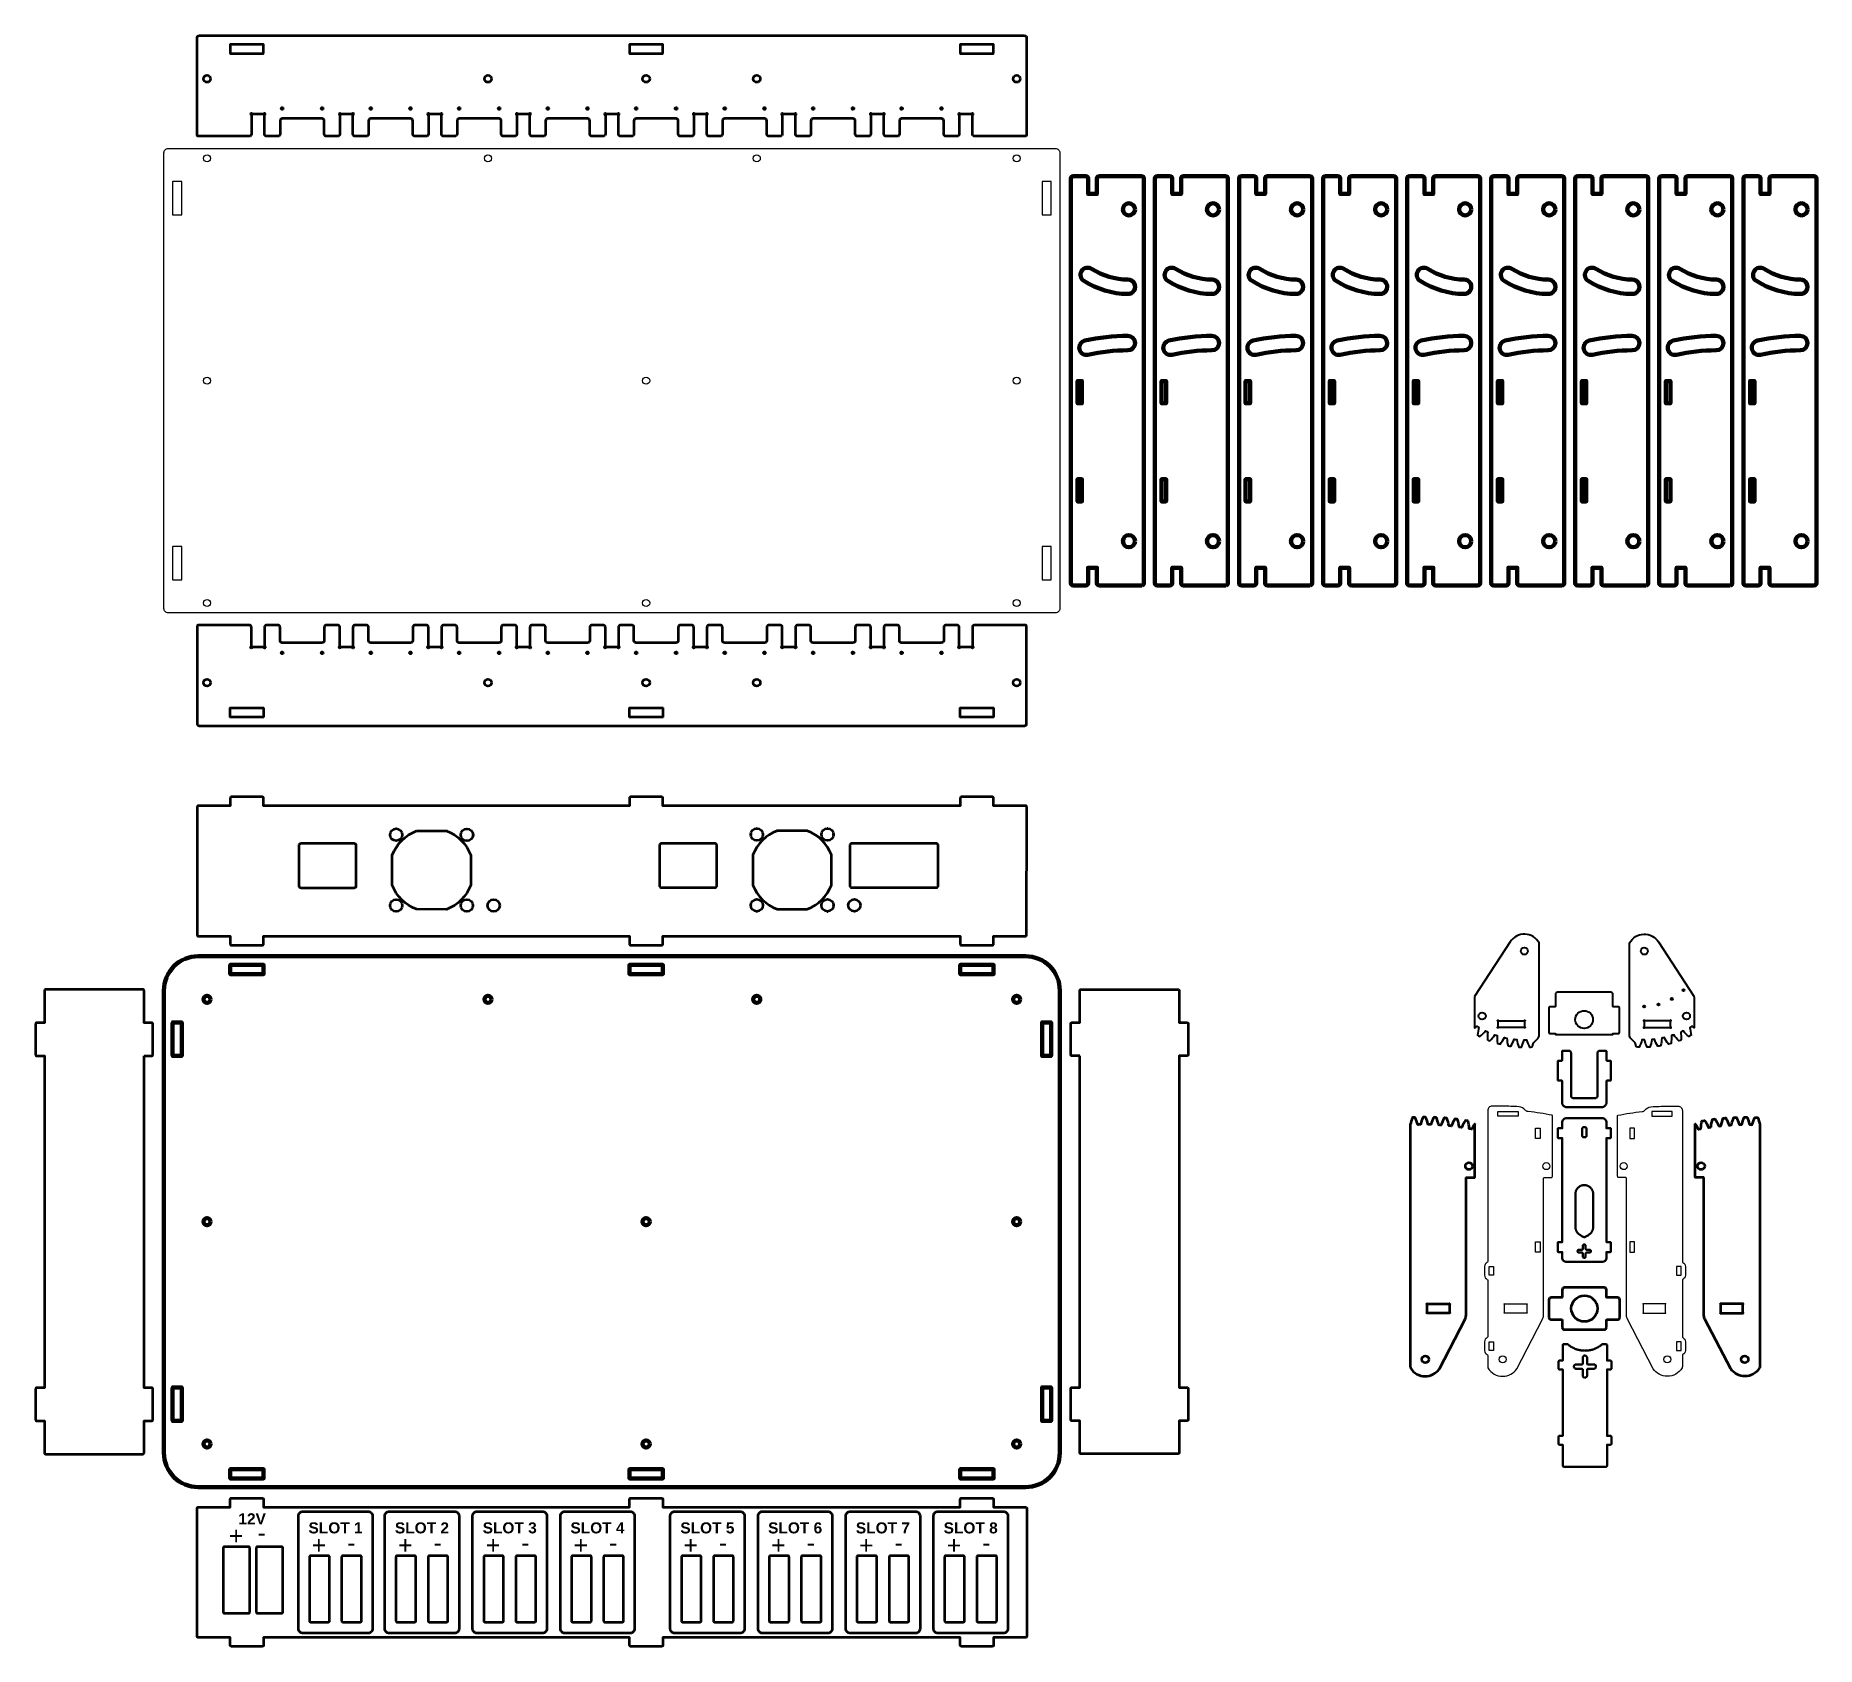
# Model space of a CAD drawing. Header units: millimetres. Extents: x 62 to 867, y 60 to 788.
import ezdxf

# ---------------------------------------------------------------- set-up
doc = ezdxf.new("R2010")
doc.units = ezdxf.units.MM
for name, color, linetype, lineweight in [('2.00mm', 190, 'Continuous', 35), ('3.00mm', 160, 'Continuous', 35), ('6.00mm', 90, 'Continuous', 35)]:
    doc.layers.add(name, color=color, linetype=linetype, lineweight=lineweight)
doc.layers.add('4.00mm', color=1, linetype='Continuous', lineweight=35, true_color=0xff0000)
doc.styles.get("Standard").update_dxf_attribs({"font": 'arial.ttf'})

msp = doc.modelspace()

# ---------------------------------------------------------------- texts
at = {"layer": '4.00mm', "color": 40, "lineweight": 40, "true_color": 0xf8d731}
for s, p in [('+', (149.52, 106.02)), ('-', (162.5, 107.4))]:
    msp.add_text(s, height=8, dxfattribs=at).set_placement(p)
at = {"layer": '4.00mm', "lineweight": 40}
for s, p in [('+', (186.94, 101.77)), ('-', (202.96, 102.94)), ('+', (226.01, 101.76)), ('-', (242.03, 102.93)), ('+', (265.68, 101.76)), ('-', (281.7, 102.93)), ('+', (305.36, 101.76)), ('-', (321.38, 102.93)), ('+', (355.03, 101.76)), ('-', (371.05, 102.93)), ('+', (394.71, 101.76)), ('-', (410.73, 102.93)), ('+', (434.38, 101.75)), ('-', (450.4, 102.92)), ('+', (474.06, 101.75)), ('-', (490.07, 102.92))]:
    msp.add_text(s, height=8, dxfattribs=at).set_placement(p)
at = {"layer": '4.00mm', "color": 40, "lineweight": 40, "true_color": 0xf8d731, "char_height": 5}
for s, width, insert, attachment_point in [('\\pxqc;{\\fArial|b1|i0|c0|p34;12V}', 23.5288, (148.26, 120.16), 1), ('\\pxqc;{\\fArial|b1|i0|c0|p34;SLOT 1}', 33.5288, (197.73, 110.99), 8), ('\\pxqc;{\\fArial|b1|i0|c0|p34;SLOT 2}', 33.5288, (236.8, 110.99), 8), ('\\pxqc;{\\fArial|b1|i0|c0|p34;SLOT 3}', 33.5288, (276.47, 110.98), 8), ('\\pxqc;{\\fArial|b1|i0|c0|p34;SLOT 4}', 33.5288, (316.15, 110.98), 8), ('\\pxqc;{\\fArial|b1|i0|c0|p34;SLOT 5}', 33.5288, (365.82, 110.98), 8), ('\\pxqc;{\\fArial|b1|i0|c0|p34;SLOT 6}', 33.5288, (405.5, 110.98), 8), ('\\pxqc;{\\fArial|b1|i0|c0|p34;SLOT 7}', 33.5288, (445.17, 110.98), 8), ('\\pxqc;{\\fArial|b1|i0|c0|p34;SLOT 8}', 33.5288, (484.85, 110.97), 8)]:
    msp.add_mtext_dynamic_manual_height_columns(s, width=width, gutter_width=37.5, heights=[9.65], dxfattribs=dict(at, insert=insert, attachment_point=attachment_point))

# ---------------------------------------------------------------- linework, layer by layer
at = {"layer": '2.00mm', "lineweight": 20}
for points in [[(135.65, 527.16), (122.15, 527.16, -0.414214), (120.15, 529.16), (120.15, 735.16, -0.414214), (122.15, 737.16), (135.65, 737.16), (509.65, 737.16), (523.15, 737.16, -0.414214), (525.15, 735.16), (525.15, 529.16, -0.414214), (523.15, 527.16), (509.65, 527.16)], [(124.1, 722.11), (124.1, 707.21, 0.414214), (124.2, 707.11), (128.1, 707.11, 0.414214), (128.2, 707.21), (128.2, 722.11, 0.414214), (128.1, 722.21), (124.2, 722.21, 0.414214)], [(517.1, 722.11), (517.1, 707.21, 0.414214), (517.2, 707.11), (521.1, 707.11, 0.414214), (521.2, 707.21), (521.2, 722.11, 0.414214), (521.1, 722.21), (517.2, 722.21, 0.414214)], [(124.1, 557.11), (124.1, 542.21, 0.414214), (124.2, 542.11), (128.1, 542.11, 0.414214), (128.2, 542.21), (128.2, 557.11, 0.414214), (128.1, 557.21), (124.2, 557.21, 0.414214)], [(517.1, 557.11), (517.1, 542.21, 0.414214), (517.2, 542.11), (521.1, 542.11, 0.414214), (521.2, 542.21), (521.2, 557.11, 0.414214), (521.1, 557.21), (517.2, 557.21, 0.414214)], [(725.43, 182.08, 0.248049), (731.71, 185.49), (743.37, 207.91, 0.094323), (743.81, 209.53), (743.81, 271.48, -0.414214), (744.31, 271.98), (747.31, 271.98, 0.414214), (747.81, 272.48), (747.81, 274.48), (747.81, 299.93, 0.356751), (747.69, 300.08, 0.024505), (736.79, 301.74, -0.195334), (735.46, 302.45, 0.189209), (732.74, 303.93, 0.016186), (725.31, 304.17), (720.56, 304.17, 0.414214), (718.56, 302.17), (718.56, 233.91, -0.293253), (718.33, 233.55, 0.293253), (717.16, 231.73), (717.16, 227.73, 0.293253), (718.33, 225.91, -0.293253), (718.56, 225.55), (718.56, 199.91, -0.293253), (718.33, 199.55, 0.293253), (717.16, 197.73), (717.16, 193.73, 0.293253), (718.33, 191.91, -0.293253), (718.56, 191.55), (718.56, 186.4, 0.132002), (718.7, 185.9, 0.268935), (725.35, 182.08, -0.002526)], [(732.24, 299.65), (723.19, 299.65, -0.414214), (723.14, 299.7), (723.14, 301.75, -0.414214), (723.19, 301.8), (732.24, 301.8, -0.414214), (732.29, 301.75), (732.29, 299.7, -0.414214)], [(799.7, 182.08, -0.248049), (793.41, 185.49), (781.75, 207.91, -0.094323), (781.31, 209.53), (781.31, 271.48, 0.414214), (780.81, 271.98), (777.81, 271.98, -0.414214), (777.31, 272.48), (777.31, 274.48), (777.31, 299.93, -0.356751), (777.43, 300.08, -0.024505), (788.34, 301.74, 0.195334), (789.67, 302.45, -0.189209), (792.38, 303.93, -0.016186), (799.81, 304.17), (804.56, 304.17, -0.414214), (806.56, 302.17), (806.56, 233.91, 0.293253), (806.79, 233.55, -0.293253), (807.96, 231.73), (807.96, 227.73, -0.293253), (806.79, 225.91, 0.293253), (806.56, 225.55), (806.56, 199.91, 0.293253), (806.79, 199.55, -0.293253), (807.96, 197.73), (807.96, 193.73, -0.293253), (806.79, 191.91, 0.293253), (806.56, 191.55), (806.56, 186.4, -0.132002), (806.43, 185.9, -0.268935), (799.77, 182.08, 0.002526)], [(792.89, 299.65), (801.94, 299.65, 0.414214), (801.99, 299.7), (801.99, 301.75, 0.414214), (801.94, 301.8), (792.89, 301.8, 0.414214), (792.84, 301.75), (792.84, 299.7, 0.414214)], [(740.14, 289.7), (740.14, 294.25, -0.414214), (740.19, 294.3), (742.24, 294.3, -0.414214), (742.29, 294.25), (742.29, 289.7, -0.414214), (742.24, 289.65), (740.19, 289.65, -0.414214)], [(784.99, 289.7), (784.99, 294.25, 0.414214), (784.94, 294.3), (782.89, 294.3, 0.414214), (782.84, 294.25), (782.84, 289.7, 0.414214), (782.89, 289.65), (784.94, 289.65, 0.414214)], [(740.14, 238.2), (740.14, 242.75, -0.414214), (740.19, 242.8), (742.24, 242.8, -0.414214), (742.29, 242.75), (742.29, 238.2, -0.414214), (742.24, 238.15), (740.19, 238.15, -0.414214)], [(784.99, 238.2), (784.99, 242.75, 0.414214), (784.94, 242.8), (782.89, 242.8, 0.414214), (782.84, 242.75), (782.84, 238.2, 0.414214), (782.89, 238.15), (784.94, 238.15, 0.414214)], [(719.21, 231.73), (721.11, 231.73, -0.414214), (721.16, 231.68), (721.16, 227.78, -0.414214), (721.11, 227.73), (719.21, 227.73, -0.414214), (719.16, 227.78), (719.16, 231.68, -0.414214)], [(805.91, 231.73), (804.01, 231.73, 0.414214), (803.96, 231.68), (803.96, 227.78, 0.414214), (804.01, 227.73), (805.91, 227.73, 0.414214), (805.96, 227.78), (805.96, 231.68, 0.414214)], [(736.25, 210.84, -2.414214), (736.1, 210.69), (726.32, 210.69, -2.414214), (726.17, 210.84), (726.17, 214.62, -2.414214), (726.32, 214.77), (736.14, 214.77, -2.923988), (736.25, 214.62)], [(788.87, 210.84, 2.414214), (789.02, 210.69), (798.8, 210.69, 2.414214), (798.95, 210.84), (798.95, 214.62, 2.414214), (798.8, 214.77), (788.99, 214.77, 2.923988), (788.87, 214.62)], [(719.21, 197.73), (721.11, 197.73, -0.414214), (721.16, 197.68), (721.16, 193.78, -0.414214), (721.11, 193.73), (719.21, 193.73, -0.414214), (719.16, 193.78), (719.16, 197.68, -0.414214)], [(805.91, 197.73), (804.01, 197.73, 0.414214), (803.96, 197.68), (803.96, 193.78, 0.414214), (804.01, 193.73), (805.91, 193.73, 0.414214), (805.96, 193.78), (805.96, 197.68, 0.414214)]]:
    msp.add_lwpolyline(points, format="xyb", close=True, dxfattribs=at)
at = {"layer": '2.00mm'}
for points in [[(754.24, 303.75), (754.04, 303.76), (753.83, 303.79), (753.62, 303.85), (753.42, 303.93), (753.22, 304.03), (753.03, 304.16), (752.85, 304.31), (752.7, 304.48), (752.56, 304.66), (752.45, 304.86), (752.36, 305.06), (752.3, 305.27), (752.26, 305.47), (752.24, 305.67), (752.24, 306.39), (752.24, 307.46), (752.24, 308.52), (752.24, 309.59), (752.24, 310.65), (752.24, 311.71), (752.24, 312.78), (752.24, 313.84), (752.24, 314.91), (752.24, 315.51), (752.23, 315.54), (752.23, 315.57), (752.22, 315.59), (752.21, 315.62), (752.19, 315.64), (752.18, 315.66), (752.16, 315.69), (752.14, 315.7), (752.11, 315.72), (752.09, 315.73), (752.06, 315.74), (752.04, 315.75), (752.01, 315.75), (751.98, 315.75), (751.82, 315.75), (751.65, 315.75), (751.49, 315.75), (751.33, 315.75), (751.16, 315.75), (751, 315.75), (750.83, 315.75), (750.67, 315.75), (750.51, 315.75), (750.46, 315.75), (750.44, 315.76), (750.41, 315.76), (750.39, 315.77), (750.36, 315.79), (750.34, 315.8), (750.32, 315.82), (750.3, 315.84), (750.28, 315.86), (750.26, 315.89), (750.25, 315.91), (750.24, 315.94), (750.24, 315.97), (750.24, 315.99), (750.24, 316.45), (750.24, 317.37), (750.24, 318.3), (750.24, 319.23), (750.24, 320.16), (750.24, 321.08), (750.24, 322.01), (750.24, 322.94), (750.24, 323.87), (750.24, 324.51), (750.24, 324.54), (750.24, 324.56), (750.25, 324.59), (750.26, 324.61), (750.28, 324.64), (750.29, 324.66), (750.31, 324.68), (750.33, 324.7), (750.36, 324.72), (750.38, 324.73), (750.41, 324.74), (750.43, 324.75), (750.46, 324.75), (750.48, 324.75), (750.64, 324.75), (750.8, 324.75), (750.96, 324.75), (751.13, 324.75), (751.29, 324.75), (751.45, 324.75), (751.62, 324.75), (751.78, 324.75), (751.95, 324.75), (752, 324.75), (752.03, 324.76), (752.06, 324.76), (752.08, 324.77), (752.11, 324.78), (752.13, 324.8), (752.15, 324.82), (752.17, 324.84), (752.19, 324.86), (752.21, 324.88), (752.22, 324.91), (752.23, 324.94), (752.23, 324.96), (752.24, 324.99), (752.24, 325.16), (752.24, 325.59), (752.24, 326.03), (752.24, 326.47), (752.24, 326.9), (752.24, 327.34), (752.24, 327.78), (752.24, 328.21), (752.24, 328.65), (752.24, 329.01), (752.24, 329.03), (752.24, 329.06), (752.25, 329.08), (752.26, 329.11), (752.27, 329.14), (752.29, 329.16), (752.31, 329.18), (752.33, 329.2), (752.35, 329.22), (752.38, 329.23), (752.4, 329.24), (752.43, 329.25), (752.46, 329.25), (752.48, 329.25), (752.72, 329.25), (753.02, 329.25), (753.32, 329.25), (753.62, 329.25), (753.92, 329.25), (754.22, 329.25), (754.52, 329.25), (754.82, 329.25), (755.12, 329.25), (755.3, 329.25), (755.4, 329.24), (755.5, 329.22), (755.61, 329.18), (755.71, 329.14), (755.8, 329.08), (755.9, 329.01), (755.98, 328.93), (756.05, 328.84), (756.11, 328.74), (756.16, 328.64), (756.2, 328.54), (756.22, 328.43), (756.23, 328.33), (756.24, 327.77), (756.24, 325.65), (756.24, 323.54), (756.24, 321.42), (756.24, 319.3), (756.24, 317.19), (756.24, 315.07), (756.24, 312.95), (756.24, 310.84), (756.24, 308.85), (756.24, 308.75), (756.26, 308.64), (756.29, 308.54), (756.33, 308.44), (756.38, 308.34), (756.44, 308.24), (756.52, 308.16), (756.6, 308.08), (756.7, 308.01), (756.79, 307.96), (756.9, 307.91), (757, 307.88), (757.1, 307.86), (757.2, 307.85), (757.96, 307.85), (759.05, 307.85), (760.14, 307.85), (761.24, 307.85), (762.33, 307.85), (763.42, 307.85), (764.51, 307.85), (765.6, 307.85), (766.69, 307.85), (767.29, 307.85), (767.39, 307.86), (767.49, 307.89), (767.59, 307.92), (767.7, 307.97), (767.79, 308.02), (767.88, 308.09), (767.97, 308.17), (768.04, 308.26), (768.1, 308.35), (768.15, 308.45), (768.19, 308.56), (768.22, 308.66), (768.23, 308.76), (768.24, 309.07), (768.24, 311.19), (768.24, 313.3), (768.24, 315.42), (768.24, 317.54), (768.24, 319.65), (768.24, 321.77), (768.24, 323.89), (768.24, 326), (768.24, 328.12), (768.24, 328.35), (768.26, 328.45), (768.28, 328.55), (768.32, 328.66), (768.37, 328.76), (768.43, 328.85), (768.51, 328.94), (768.59, 329.02), (768.68, 329.09), (768.78, 329.14), (768.88, 329.19), (768.99, 329.22), (769.09, 329.24), (769.19, 329.25), (769.4, 329.25), (769.7, 329.25), (770, 329.25), (770.3, 329.25), (770.6, 329.25), (770.9, 329.25), (771.2, 329.25), (771.5, 329.25), (771.8, 329.25), (772, 329.25), (772.02, 329.25), (772.05, 329.25), (772.07, 329.24), (772.1, 329.23), (772.12, 329.21), (772.15, 329.2), (772.17, 329.18), (772.19, 329.15), (772.2, 329.13), (772.21, 329.11), (772.22, 329.08), (772.23, 329.05), (772.23, 329.03), (772.24, 329), (772.24, 328.58), (772.24, 328.14), (772.24, 327.7), (772.24, 327.27), (772.24, 326.83), (772.24, 326.39), (772.24, 325.96), (772.24, 325.52), (772.24, 325.09), (772.24, 324.98), (772.24, 324.96), (772.25, 324.93), (772.26, 324.91), (772.27, 324.88), (772.28, 324.86), (772.3, 324.83), (772.32, 324.81), (772.35, 324.8), (772.37, 324.78), (772.39, 324.77), (772.42, 324.76), (772.45, 324.76), (772.47, 324.75), (772.55, 324.75), (772.72, 324.75), (772.88, 324.75), (773.05, 324.75), (773.21, 324.75), (773.37, 324.75), (773.54, 324.75), (773.7, 324.75), (773.86, 324.75), (773.99, 324.75), (774.02, 324.75), (774.04, 324.75), (774.07, 324.74), (774.09, 324.73), (774.12, 324.72), (774.14, 324.7), (774.16, 324.68), (774.18, 324.66), (774.2, 324.63), (774.21, 324.61), (774.22, 324.58), (774.23, 324.56), (774.23, 324.53), (774.24, 324.51), (774.24, 323.71), (774.24, 322.79), (774.24, 321.86), (774.24, 320.93), (774.24, 320), (774.24, 319.08), (774.24, 318.15), (774.24, 317.22), (774.24, 316.29), (774.24, 315.99), (774.23, 315.96), (774.23, 315.93), (774.22, 315.91), (774.21, 315.88), (774.19, 315.86), (774.17, 315.84), (774.15, 315.82), (774.13, 315.8), (774.11, 315.78), (774.08, 315.77), (774.06, 315.76), (774.03, 315.76), (774, 315.75), (773.94, 315.75), (773.78, 315.75), (773.61, 315.75), (773.45, 315.75), (773.28, 315.75), (773.12, 315.75), (772.96, 315.75), (772.79, 315.75), (772.63, 315.75), (772.48, 315.75), (772.46, 315.75), (772.43, 315.75), (772.41, 315.74), (772.38, 315.73), (772.36, 315.72), (772.33, 315.7), (772.31, 315.68), (772.29, 315.66), (772.28, 315.64), (772.26, 315.61), (772.25, 315.59), (772.24, 315.56), (772.24, 315.54), (772.24, 315.51), (772.24, 314.73), (772.24, 313.67), (772.24, 312.6), (772.24, 311.54), (772.24, 310.47), (772.24, 309.41), (772.24, 308.35), (772.24, 307.28), (772.24, 306.22), (772.23, 305.64), (772.21, 305.44), (772.17, 305.23), (772.1, 305.02), (772.01, 304.82), (771.89, 304.63), (771.75, 304.45), (771.59, 304.28), (771.41, 304.14), (771.22, 304.01), (771.02, 303.91), (770.81, 303.84), (770.61, 303.79), (770.4, 303.76), (769.95, 303.75), (768.2, 303.75), (766.46, 303.75), (764.71, 303.75), (762.96, 303.75), (761.22, 303.75), (759.47, 303.75), (757.73, 303.75), (755.98, 303.75)], [(761.83, 294.65), (761.92, 294.65), (762.02, 294.65), (762.12, 294.65), (762.22, 294.65), (762.32, 294.65), (762.42, 294.65), (762.52, 294.65), (762.62, 294.65), (762.71, 294.65), (762.76, 294.64), (762.82, 294.63), (762.87, 294.61), (762.92, 294.59), (762.97, 294.56), (763.02, 294.52), (763.07, 294.47), (763.1, 294.43), (763.13, 294.38), (763.16, 294.32), (763.17, 294.27), (763.18, 294.21), (763.19, 294.16), (763.19, 293.85), (763.19, 293.45), (763.19, 293.05), (763.19, 292.65), (763.19, 292.25), (763.19, 291.85), (763.19, 291.46), (763.19, 291.06), (763.19, 290.69), (763.19, 290.64), (763.18, 290.58), (763.16, 290.53), (763.14, 290.47), (763.11, 290.42), (763.07, 290.37), (763.03, 290.33), (762.98, 290.29), (762.93, 290.26), (762.88, 290.23), (762.82, 290.22), (762.77, 290.2), (762.72, 290.2), (762.64, 290.2), (762.54, 290.2), (762.44, 290.2), (762.34, 290.2), (762.24, 290.2), (762.14, 290.2), (762.04, 290.2), (761.94, 290.2), (761.84, 290.2), (761.78, 290.2), (761.73, 290.21), (761.67, 290.22), (761.62, 290.24), (761.56, 290.27), (761.51, 290.3), (761.47, 290.35), (761.43, 290.39), (761.4, 290.44), (761.37, 290.49), (761.35, 290.55), (761.33, 290.6), (761.33, 290.66), (761.33, 290.8), (761.33, 291.19), (761.33, 291.59), (761.33, 291.99), (761.33, 292.39), (761.33, 292.79), (761.33, 293.19), (761.33, 293.59), (761.33, 293.98), (761.33, 294.18), (761.33, 294.23), (761.35, 294.29), (761.36, 294.34), (761.39, 294.39), (761.42, 294.44), (761.46, 294.49), (761.51, 294.53), (761.56, 294.57), (761.61, 294.6), (761.66, 294.62), (761.72, 294.63), (761.77, 294.64)], [(758.24, 264.5), (758.24, 264.65), (758.25, 264.8), (758.26, 264.95), (758.28, 265.1), (758.31, 265.25), (758.34, 265.4), (758.38, 265.55), (758.42, 265.71), (758.47, 265.86), (758.53, 266.01), (758.6, 266.16), (758.67, 266.31), (758.74, 266.45), (758.83, 266.6), (758.92, 266.74), (759.02, 266.88), (759.12, 267.01), (759.23, 267.14), (759.34, 267.26), (759.46, 267.39), (759.59, 267.5), (759.72, 267.61), (759.85, 267.71), (759.99, 267.81), (760.13, 267.9), (760.27, 267.99), (760.42, 268.07), (760.56, 268.14), (760.71, 268.2), (760.87, 268.26), (761.02, 268.31), (761.17, 268.36), (761.32, 268.4), (761.48, 268.43), (761.63, 268.46), (761.78, 268.48), (761.93, 268.49), (762.08, 268.5), (762.22, 268.5), (762.37, 268.5), (762.51, 268.49), (762.66, 268.48), (762.81, 268.46), (762.97, 268.44), (763.12, 268.41), (763.27, 268.37), (763.42, 268.32), (763.58, 268.27), (763.73, 268.22), (763.88, 268.15), (764.03, 268.08), (764.17, 268), (764.32, 267.92), (764.46, 267.83), (764.6, 267.73), (764.73, 267.63), (764.86, 267.52), (764.98, 267.41), (765.11, 267.29), (765.22, 267.17), (765.33, 267.04), (765.44, 266.91), (765.53, 266.77), (765.63, 266.63), (765.71, 266.48), (765.79, 266.34), (765.86, 266.19), (765.93, 266.04), (765.99, 265.89), (766.04, 265.74), (766.09, 265.59), (766.13, 265.43), (766.16, 265.28), (766.19, 265.13), (766.21, 264.98), (766.22, 264.83), (766.23, 264.68), (766.24, 264.53), (766.24, 264.52), (766.24, 264.51), (766.24, 264.5), (766.24, 264.5), (766.24, 264.48), (766.24, 264.33), (766.24, 264.03), (766.24, 263.42), (766.24, 253.78), (766.24, 251.37), (766.24, 250.17), (766.24, 249.57), (766.24, 249.53), (766.24, 249.51), (766.24, 249.5), (766.24, 249.5), (766.24, 249.48), (766.24, 249.44), (766.23, 249.37), (766.23, 249.21), (766.21, 249.05), (766.19, 248.9), (766.16, 248.74), (766.13, 248.58), (766.09, 248.43), (766.04, 248.27), (765.99, 248.12), (765.93, 247.96), (765.86, 247.81), (765.79, 247.67), (765.71, 247.52), (765.63, 247.38), (765.54, 247.24), (765.44, 247.11), (765.34, 246.98), (765.24, 246.86), (765.13, 246.74), (765.01, 246.62), (764.9, 246.52), (764.77, 246.41), (764.65, 246.31), (764.52, 246.22), (764.39, 246.14), (764.33, 246.09), (764.31, 246.08), (764.3, 246.08), (764.28, 246.07), (764.21, 246.02), (764.07, 245.94), (763.78, 245.76), (763.21, 245.42), (762.64, 245.07), (762.57, 245.03), (762.53, 245), (762.53, 245), (762.52, 245), (762.52, 245), (762.48, 244.98), (762.41, 244.95), (762.33, 244.93), (762.25, 244.93), (762.17, 244.94), (762.09, 244.96), (762.02, 245), (762.02, 245), (762, 245.01), (761.96, 245.03), (761.89, 245.07), (761.75, 245.16), (761.17, 245.49), (760.59, 245.83), (760.3, 246), (760.23, 246.04), (760.22, 246.05), (760.21, 246.06), (760.17, 246.08), (760.11, 246.12), (759.98, 246.2), (759.85, 246.29), (759.73, 246.39), (759.6, 246.49), (759.48, 246.6), (759.37, 246.71), (759.26, 246.83), (759.15, 246.96), (759.05, 247.08), (758.95, 247.22), (758.86, 247.35), (758.78, 247.49), (758.7, 247.64), (758.62, 247.78), (758.56, 247.93), (758.5, 248.09), (758.44, 248.24), (758.39, 248.39), (758.35, 248.55), (758.32, 248.71), (758.29, 248.86), (758.27, 249.02), (758.25, 249.18), (758.24, 249.33), (758.24, 249.49), (758.24, 249.5), (758.24, 249.5), (758.24, 249.51), (758.24, 249.52), (758.24, 249.59), (758.24, 249.74), (758.24, 250.04), (758.24, 254.86), (758.24, 264.5)], [(761.1, 238.01), (760.79, 238.01), (760.49, 238.01), (760.18, 238.01), (759.88, 238.01), (759.66, 238.02), (759.56, 238.04), (759.46, 238.08), (759.37, 238.15), (759.29, 238.24), (759.24, 238.34), (759.22, 238.45), (759.21, 238.53), (759.21, 238.59), (759.21, 238.64), (759.21, 238.69), (759.21, 238.75), (759.22, 238.84), (759.25, 238.94), (759.3, 239.04), (759.38, 239.13), (759.47, 239.2), (759.57, 239.24), (759.68, 239.26), (759.91, 239.26), (760.22, 239.26), (760.53, 239.26), (760.83, 239.26), (761.11, 239.26), (761.21, 239.27), (761.32, 239.31), (761.41, 239.37), (761.5, 239.45), (761.55, 239.55), (761.59, 239.65), (761.6, 239.76), (761.6, 240.07), (761.6, 240.38), (761.6, 240.69), (761.6, 241), (761.6, 241.21), (761.62, 241.31), (761.67, 241.42), (761.74, 241.51), (761.83, 241.58), (761.93, 241.63), (762.03, 241.66), (762.11, 241.66), (762.16, 241.66), (762.21, 241.66), (762.26, 241.66), (762.3, 241.66), (762.39, 241.66), (762.5, 241.63), (762.6, 241.57), (762.68, 241.5), (762.75, 241.4), (762.79, 241.3), (762.81, 241.2), (762.81, 240.96), (762.81, 240.65), (762.81, 240.34), (762.81, 240.03), (762.81, 239.74), (762.83, 239.64), (762.86, 239.54), (762.93, 239.44), (763.01, 239.36), (763.11, 239.3), (763.21, 239.27), (763.31, 239.26), (763.62, 239.26), (763.92, 239.26), (764.23, 239.26), (764.54, 239.26), (764.75, 239.25), (764.85, 239.23), (764.95, 239.19), (765.05, 239.12), (765.12, 239.03), (765.17, 238.93), (765.2, 238.82), (765.2, 238.74), (765.2, 238.69), (765.2, 238.63), (765.2, 238.58), (765.2, 238.53), (765.19, 238.43), (765.17, 238.33), (765.11, 238.23), (765.03, 238.14), (764.94, 238.08), (764.84, 238.03), (764.73, 238.02), (764.5, 238.01), (764.19, 238.01), (763.89, 238.01), (763.58, 238.01), (763.3, 238.01), (763.2, 238), (763.09, 237.96), (763, 237.9), (762.92, 237.82), (762.86, 237.72), (762.82, 237.62), (762.81, 237.51), (762.81, 237.21), (762.81, 236.9), (762.81, 236.59), (762.81, 236.28), (762.81, 236.06), (762.79, 235.96), (762.74, 235.86), (762.67, 235.76), (762.59, 235.69), (762.48, 235.64), (762.38, 235.61), (762.3, 235.61), (762.25, 235.61), (762.2, 235.61), (762.16, 235.61), (762.11, 235.61), (762.02, 235.62), (761.91, 235.65), (761.81, 235.7), (761.73, 235.78), (761.66, 235.87), (761.62, 235.97), (761.6, 236.08), (761.6, 236.32), (761.6, 236.63), (761.6, 236.94), (761.6, 237.25), (761.6, 237.53), (761.59, 237.63), (761.55, 237.73), (761.49, 237.83), (761.4, 237.91), (761.31, 237.97), (761.2, 238)], [(774.02, 151.16), (774.1, 151.17), (774.17, 151.19), (774.25, 151.22), (774.32, 151.26), (774.38, 151.32), (774.44, 151.38), (774.48, 151.46), (774.51, 151.53), (774.52, 151.61), (774.52, 151.65), (774.52, 151.66), (774.52, 151.66), (774.52, 151.66), (774.52, 151.66), (774.52, 151.67), (774.52, 151.79), (774.52, 152.76), (774.52, 153.73), (774.52, 154.21), (774.52, 154.45), (774.52, 154.57), (774.52, 154.63), (774.52, 154.66), (774.52, 154.67), (774.52, 154.74), (774.5, 154.82), (774.47, 154.9), (774.42, 154.97), (774.37, 155.03), (774.3, 155.08), (774.23, 155.12), (774.15, 155.15), (774.07, 155.16), (774.04, 155.16), (774.03, 155.16), (774.02, 155.16), (774.01, 155.16), (773.94, 155.16), (773.46, 155.16), (772.98, 155.16), (772.74, 155.16), (772.61, 155.16), (772.55, 155.16), (772.54, 155.16), (772.53, 155.16), (772.53, 155.16), (772.53, 155.16), (772.52, 155.16), (772.52, 155.16), (772.52, 155.17), (772.52, 155.77), (772.52, 175.13), (772.52, 184.81), (772.52, 185.11), (772.52, 185.15), (772.52, 185.16), (772.52, 185.16), (772.52, 185.16), (772.53, 185.16), (772.54, 185.16), (772.57, 185.16), (772.63, 185.16), (772.75, 185.16), (772.99, 185.16), (773.96, 185.16), (774.02, 185.16), (774.03, 185.16), (774.03, 185.16), (774.04, 185.16), (774.08, 185.17), (774.15, 185.18), (774.23, 185.21), (774.3, 185.25), (774.37, 185.3), (774.42, 185.37), (774.47, 185.44), (774.5, 185.51), (774.52, 185.59), (774.52, 185.66), (774.52, 185.67), (774.52, 185.67), (774.52, 185.69), (774.52, 185.72), (774.52, 185.78), (774.52, 185.9), (774.52, 186.14), (774.52, 186.63), (774.52, 188.56), (774.52, 188.62), (774.52, 188.65), (774.52, 188.66), (774.52, 188.67), (774.52, 188.67), (774.52, 188.69), (774.52, 188.72), (774.51, 188.8), (774.48, 188.88), (774.44, 188.95), (774.38, 189.01), (774.32, 189.07), (774.25, 189.11), (774.17, 189.14), (774.09, 189.16), (774.06, 189.16), (774.04, 189.16), (774.03, 189.16), (774.02, 189.16), (774.01, 189.16), (773.53, 189.16), (772.56, 189.16), (772.53, 189.16), (772.53, 189.16), (772.52, 189.17), (772.52, 189.17), (772.52, 189.21), (772.52, 189.28), (772.52, 189.56), (772.52, 190.13), (772.52, 191.26), (772.52, 193.52), (772.52, 195.77), (772.52, 196.06), (772.52, 196.13), (772.52, 196.16), (772.52, 196.17), (772.52, 196.18), (772.52, 196.21), (772.51, 196.29), (772.48, 196.37), (772.44, 196.44), (772.39, 196.5), (772.33, 196.56), (772.26, 196.61), (772.18, 196.64), (772.1, 196.66), (772.03, 196.66), (772.03, 196.66), (772.02, 196.66), (772.01, 196.66), (771.98, 196.66), (771.92, 196.66), (771.79, 196.66), (771.54, 196.66), (771.04, 196.66), (770.53, 196.66), (770.47, 196.66), (770.46, 196.66), (770.46, 196.66), (770.45, 196.66), (770.44, 196.65), (770.42, 196.63), (770.34, 196.56), (770.17, 196.41), (769.99, 196.27), (769.81, 196.13), (769.63, 196), (769.45, 195.86), (769.26, 195.73), (769.06, 195.6), (768.87, 195.48), (768.67, 195.36), (768.46, 195.24), (768.26, 195.12), (768.04, 195.01), (767.83, 194.9), (767.61, 194.8), (767.39, 194.7), (767.17, 194.6), (766.95, 194.51), (766.72, 194.42), (766.49, 194.34), (766.25, 194.26), (766.02, 194.18), (765.78, 194.11), (765.54, 194.05), (765.3, 193.99), (765.05, 193.93), (764.81, 193.88), (764.56, 193.84), (764.31, 193.8), (764.06, 193.76), (763.81, 193.73), (763.56, 193.71), (763.31, 193.69), (763.06, 193.68), (762.8, 193.67), (762.55, 193.66), (762.3, 193.67), (762.05, 193.67), (761.79, 193.69), (761.54, 193.7), (761.29, 193.73), (761.04, 193.76), (760.79, 193.79), (760.54, 193.83), (760.29, 193.87), (760.05, 193.92), (759.8, 193.98), (759.56, 194.04), (759.32, 194.1), (759.08, 194.17), (758.85, 194.24), (758.61, 194.32), (758.38, 194.4), (758.15, 194.49), (757.93, 194.58), (757.7, 194.68), (757.48, 194.78), (757.26, 194.88), (757.05, 194.99), (756.84, 195.1), (756.63, 195.21), (756.43, 195.33), (756.23, 195.45), (756.03, 195.57), (755.83, 195.7), (755.64, 195.83), (755.46, 195.97), (755.27, 196.1), (755.09, 196.24), (754.92, 196.38), (754.75, 196.53), (754.66, 196.6), (754.62, 196.63), (754.6, 196.65), (754.59, 196.66), (754.59, 196.66), (754.58, 196.66), (754.52, 196.66), (754.4, 196.66), (753.39, 196.66), (753.14, 196.66), (753.07, 196.66), (753.04, 196.66), (753.03, 196.66), (753.02, 196.66), (752.98, 196.66), (752.91, 196.65), (752.83, 196.63), (752.76, 196.59), (752.69, 196.54), (752.63, 196.47), (752.58, 196.4), (752.55, 196.33), (752.53, 196.25), (752.52, 196.18), (752.52, 196.17), (752.52, 196.17), (752.52, 196.17), (752.52, 196.16), (752.52, 196.16), (752.52, 196.09), (752.52, 195.8), (752.52, 195.24), (752.52, 190.72), (752.52, 189.59), (752.52, 189.31), (752.52, 189.17), (752.52, 189.16), (752.52, 189.16), (752.52, 189.16), (752.51, 189.16), (752.49, 189.16), (752.37, 189.16), (751.89, 189.16), (751.41, 189.16), (751.16, 189.16), (751.04, 189.16), (751.03, 189.16), (751.02, 189.16), (751.01, 189.16), (750.99, 189.16), (750.92, 189.15), (750.84, 189.13), (750.77, 189.09), (750.7, 189.04), (750.64, 188.98), (750.59, 188.91), (750.56, 188.84), (750.53, 188.76), (750.52, 188.69), (750.52, 188.67), (750.52, 188.66), (750.52, 188.64), (750.52, 188.58), (750.52, 188.33), (750.52, 187.37), (750.52, 186.4), (750.52, 185.91), (750.52, 185.67), (750.52, 185.67), (750.52, 185.66), (750.52, 185.66), (750.52, 185.66), (750.52, 185.65), (750.52, 185.63), (750.54, 185.55), (750.56, 185.48), (750.6, 185.4), (750.65, 185.34), (750.71, 185.28), (750.78, 185.23), (750.85, 185.19), (750.93, 185.17), (751, 185.16), (751.02, 185.16), (751.08, 185.16), (751.2, 185.16), (751.69, 185.16), (752.17, 185.16), (752.41, 185.16), (752.47, 185.16), (752.5, 185.16), (752.52, 185.16), (752.52, 185.16), (752.52, 185.16), (752.52, 185.15), (752.52, 185.13), (752.52, 185.09), (752.52, 184.94), (752.52, 182.52), (752.52, 163.17), (752.52, 158.33), (752.52, 155.91), (752.52, 155.3), (752.52, 155.23), (752.52, 155.19), (752.52, 155.17), (752.52, 155.16), (752.52, 155.16), (752.52, 155.16), (752.5, 155.16), (752.44, 155.16), (751.96, 155.16), (751.47, 155.16), (751.23, 155.16), (751.11, 155.16), (751.05, 155.16), (751.03, 155.16), (751.03, 155.16), (751.02, 155.16), (751.01, 155.16), (750.94, 155.16), (750.86, 155.14), (750.79, 155.1), (750.72, 155.06), (750.65, 155), (750.6, 154.93), (750.56, 154.86), (750.54, 154.78), (750.53, 154.71), (750.52, 154.67), (750.52, 154.67), (750.52, 154.66), (750.52, 154.65), (750.52, 154.59), (750.52, 154.47), (750.52, 153.5), (750.52, 152.53), (750.52, 152.05), (750.52, 151.8), (750.52, 151.68), (750.52, 151.67), (750.52, 151.66), (750.52, 151.66), (750.52, 151.66), (750.52, 151.65), (750.53, 151.57), (750.55, 151.5), (750.59, 151.42), (750.63, 151.35), (750.69, 151.29), (750.76, 151.24), (750.83, 151.2), (750.91, 151.18), (750.98, 151.17), (751.02, 151.16), (751.02, 151.16), (751.03, 151.16), (751.05, 151.16), (751.08, 151.16), (751.14, 151.16), (751.62, 151.16), (752.11, 151.16), (752.35, 151.16), (752.47, 151.16), (752.5, 151.16), (752.51, 151.16), (752.52, 151.16), (752.52, 151.16), (752.52, 151.15), (752.52, 151.13), (752.52, 150.75), (752.52, 144.62), (752.52, 143.08), (752.52, 142.32), (752.52, 141.94), (752.52, 141.74), (752.52, 141.7), (752.52, 141.67), (752.52, 141.67), (752.52, 141.66), (752.52, 141.66), (752.52, 141.66), (752.53, 141.58), (752.55, 141.51), (752.58, 141.43), (752.63, 141.36), (752.68, 141.3), (752.75, 141.25), (752.82, 141.21), (752.9, 141.18), (752.97, 141.17), (753.01, 141.16), (753.02, 141.16), (753.02, 141.16), (753.02, 141.16), (753.05, 141.16), (753.09, 141.16), (753.29, 141.16), (754.05, 141.16), (766.31, 141.16), (769.38, 141.16), (770.91, 141.16), (771.68, 141.16), (771.87, 141.16), (771.96, 141.16), (772.01, 141.16), (772.02, 141.16), (772.02, 141.16), (772.02, 141.16), (772.03, 141.16), (772.11, 141.17), (772.18, 141.19), (772.26, 141.22), (772.33, 141.27), (772.39, 141.33), (772.44, 141.39), (772.48, 141.47), (772.51, 141.54), (772.52, 141.62), (772.52, 141.66), (772.52, 141.66), (772.52, 141.66), (772.52, 141.66), (772.52, 141.68), (772.52, 141.7), (772.52, 141.89), (772.52, 142.28), (772.52, 148.41), (772.52, 149.94), (772.52, 150.7), (772.52, 151.09), (772.52, 151.13), (772.52, 151.16), (772.52, 151.16), (772.52, 151.16), (772.53, 151.16), (772.54, 151.16), (772.57, 151.16), (773.06, 151.16), (774.02, 151.16)]]:
    msp.add_lwpolyline(points, close=True, dxfattribs=at)
for points in [[(773.99, 242.75), (772.24, 242.75), (772.24, 289.75), (773.99, 289.75, 0.414214), (774.24, 290), (774.24, 294, 0.414214), (773.99, 294.25), (772.24, 294.25), (772.24, 296.75, 0.414214), (770.24, 298.75), (754.24, 298.75, 0.414214), (752.24, 296.75), (752.24, 294.25), (750.49, 294.25, 0.414214), (750.24, 294), (750.24, 290, 0.414214), (750.49, 289.75), (752.24, 289.75), (752.24, 242.75), (750.49, 242.75, 0.414214), (750.24, 242.5), (750.24, 238.5, 0.414214), (750.49, 238.25), (752.24, 238.25), (752.24, 235.75, 0.414214), (754.24, 233.75), (770.24, 233.75, 0.414214), (772.24, 235.75), (772.24, 238.25), (773.99, 238.25, 0.414214), (774.24, 238.5), (774.24, 242.5, 0.414214)], [(758.52, 185.45), (758.32, 185.47), (758.1, 185.54), (757.91, 185.66), (757.74, 185.83), (757.62, 186.03), (757.55, 186.24), (757.52, 186.45), (757.54, 186.65), (757.61, 186.87), (757.73, 187.06), (757.9, 187.23), (758.09, 187.35), (758.3, 187.43), (758.51, 187.45), (759.16, 187.45), (759.83, 187.45), (760.5, 187.45), (761.17, 187.45, 0.399521), (761.52, 187.77), (761.52, 188.44), (761.52, 189.11), (761.52, 189.78), (761.52, 190.45), (761.55, 190.66), (761.62, 190.87), (761.74, 191.07), (761.9, 191.24), (762.1, 191.36), (762.31, 191.43), (762.52, 191.45), (762.73, 191.43), (762.94, 191.36), (763.14, 191.24), (763.3, 191.08), (763.43, 190.88), (763.5, 190.67), (763.52, 190.46), (763.52, 189.82), (763.52, 189.15), (763.52, 188.48), (763.52, 187.81, 0.416247), (763.84, 187.45), (764.51, 187.45), (765.18, 187.45), (765.85, 187.45), (766.52, 187.45), (766.73, 187.43), (766.94, 187.36), (767.14, 187.24), (767.31, 187.07), (767.43, 186.88), (767.5, 186.67), (767.52, 186.46), (767.5, 186.25), (767.43, 186.04), (767.31, 185.84), (767.15, 185.67), (766.95, 185.55), (766.74, 185.48), (766.53, 185.45), (765.89, 185.45), (765.22, 185.45), (764.55, 185.45), (763.88, 185.45, 0.440425), (763.52, 185.13), (763.52, 184.46), (763.52, 183.79), (763.52, 183.12), (763.52, 182.45), (763.5, 182.24), (763.43, 182.03), (763.31, 181.84), (763.15, 181.67), (762.95, 181.55), (762.74, 181.47), (762.53, 181.45), (762.32, 181.47), (762.11, 181.54), (761.91, 181.66), (761.74, 181.83), (761.62, 182.02), (761.55, 182.23), (761.52, 182.44), (761.52, 183.09), (761.52, 183.76), (761.52, 184.43), (761.52, 185.1, 0.435214), (761.21, 185.45), (760.54, 185.45), (759.86, 185.45), (759.19, 185.45)]]:
    msp.add_lwpolyline(points, format="xyb", close=True, dxfattribs=at)
at = {"layer": '2.00mm', "lineweight": 20}
for centre in [(139.65, 732.66), (266.65, 732.66), (388.15, 732.66), (505.65, 732.66), (139.65, 632.16), (338.15, 632.16), (505.65, 632.16), (139.65, 531.66), (338.15, 531.66), (505.65, 531.66), (745.06, 277.1), (780.06, 277.1), (725.35, 189.73), (799.77, 189.73)]:
    msp.add_circle(centre, 1.6, dxfattribs=at)
at = {"layer": '3.00mm', "lineweight": 30}
for points in [[(712.64, 353.7), (712.64, 339.55, 0.018011), (713.65, 340.42, 0.007013), (714.6, 339.83, 0.048281), (713.94, 336.34, 0.007013), (715.01, 335.76, 0.048281), (717.57, 338.23, 0.00756), (718.67, 337.71, 0.048281), (718.41, 334.16, 0.007013), (719.55, 333.71, 0.048281), (721.81, 336.46, 0.007013), (722.87, 336.1, 0.048281), (723.01, 332.54, 0.007013), (724.19, 332.22, 0.048281), (726.13, 335.2, 0.007013), (727.23, 334.97, 0.048281), (727.76, 331.45, 0.007013), (728.97, 331.26, 0.048281), (730.56, 334.44, 0.007013), (731.68, 334.33, 0.048281), (732.61, 330.89, 0.007013), (733.83, 330.84, 0.048281), (735.05, 334.18, 0.007013), (736.18, 334.19, 0.048281), (737.49, 330.88, 0.007057), (738.71, 330.96, 0.018956), (739.12, 332.3, -0.131865), (739.63, 333.2), (741.31, 334.9, 0.197777), (741.89, 336.31), (741.89, 377.78, 0.127475), (741.83, 378.02, 0.565437), (728.73, 378.47)], [(811.85, 353.41), (811.85, 339.55, -0.018011), (810.85, 340.42, -0.007013), (809.89, 339.83, -0.048281), (810.55, 336.34, -0.007013), (809.48, 335.76, -0.048281), (806.92, 338.23, -0.00756), (805.82, 337.71, -0.048281), (806.08, 334.16, -0.007013), (804.95, 333.71, -0.048281), (802.69, 336.46, -0.007013), (801.62, 336.1, -0.048281), (801.48, 332.54, -0.007013), (800.3, 332.22, -0.048281), (798.36, 335.2, -0.007013), (797.26, 334.97, -0.048281), (796.73, 331.45, -0.007013), (795.52, 331.26, -0.048281), (793.93, 334.44, -0.007013), (792.81, 334.33, -0.048281), (791.88, 330.89, -0.007013), (790.66, 330.84, -0.048281), (789.44, 334.18, -0.007013), (788.31, 334.19, -0.048281), (787.01, 330.88, -0.007057), (785.78, 330.96, -0.018956), (785.38, 332.3, 0.131865), (784.86, 333.2), (783.18, 334.9, -0.197777), (782.6, 336.31), (782.6, 377.78, -0.127475), (782.66, 378.02, -0.565437), (795.77, 378.47), (811.69, 353.95, -0.144993)], [(771.57, 355.7), (758.1, 355.7), (750.17, 355.7, 0.414213), (749.17, 354.7), (749.17, 349.25, -0.413636), (749.02, 349.1), (746.67, 349.1, 0.413636), (746.17, 348.6), (746.17, 337.6, 0.414212), (746.67, 337.1), (749.02, 337.1, -0.414214), (749.17, 336.95), (749.17, 336.92), (749.17, 336.7, 0.414214), (749.32, 336.55), (766.58, 336.55), (775.02, 336.55, 0.414133), (775.17, 336.7), (775.17, 336.74), (775.17, 336.95, -0.414214), (775.32, 337.1), (776.87, 337.1), (777.67, 337.1, 0.414078), (778.17, 337.6), (778.17, 338.87), (778.17, 346.24), (778.17, 348.6, 0.413692), (777.67, 349.1), (775.32, 349.1, -0.414214), (775.17, 349.25), (775.17, 349.44), (775.17, 350.37), (775.17, 354.7, 0.413979), (774.17, 355.7), (771.57, 355.7)], [(723.48, 339.79, -2.414214), (723.23, 340.04), (723.23, 342.56, -2.414214), (723.48, 342.81), (735, 342.81, -2.414214), (735.25, 342.56), (735.25, 340.04, -2.414214), (735, 339.79)], [(801.01, 339.79, 2.414214), (801.26, 340.04), (801.26, 342.56, 2.414214), (801.01, 342.81), (789.49, 342.81, 2.414214), (789.24, 342.56), (789.24, 340.04, 2.414214), (789.49, 339.79)]]:
    msp.add_lwpolyline(points, format="xyb", close=True, dxfattribs=at)
for centre, radius in [((735.14, 374.3), 1.6), ((789.35, 374.3), 1.6), ((807.03, 356.63), 0.45), ((716.08, 344.95), 1.6), ((762.17, 343.35), 4), ((789.35, 349.3), 0.45), ((795.82, 350.15), 0.45), ((801.85, 352.65), 0.45), ((808.41, 344.95), 1.6)]:
    msp.add_circle(centre, radius, dxfattribs=at)
at = {"layer": '4.00mm', "lineweight": 40}
for p, q in [((151.55, 742.66), (151.55, 742.66)), ((193.55, 742.66), (193.55, 742.66)), ((235.55, 742.66), (235.55, 742.66)), ((277.55, 742.66), (277.55, 742.66)), ((487.55, 742.66), (487.55, 742.66)), ((151.55, 521.66), (151.55, 521.66)), ((193.55, 521.66), (193.55, 521.66)), ((235.55, 521.66), (235.55, 521.66)), ((277.55, 521.66), (277.55, 521.66)), ((487.55, 521.66), (487.55, 521.66))]:
    msp.add_line(p, q, dxfattribs=at)
at = {"layer": '4.00mm', "color": 242, "lineweight": 40, "true_color": 0xcd2027}
for points in [[(136.15, 788.16), (509.15, 788.16, -0.414214), (510.15, 787.16), (510.15, 772.66), (510.15, 743.16, -0.414214), (509.65, 742.66), (486.6, 742.66, -0.414214), (485.6, 743.66), (485.6, 752.31, 2.414214), (485.25, 752.66), (482.65, 752.66), (480.05, 752.66, 2.414214), (479.7, 752.31), (479.7, 743.66, -0.414214), (478.7, 742.66), (473.65, 742.66, -0.414214), (472.65, 743.66), (472.65, 749.66, 0.414214), (471.65, 750.66), (462.65, 750.66), (453.65, 750.66, 0.414214), (452.65, 749.66), (452.65, 743.66, -0.414214), (451.65, 742.66), (446.6, 742.66, -0.414214), (445.6, 743.66), (445.6, 752.31, 2.414214), (445.25, 752.66), (442.65, 752.66), (440.05, 752.66, 2.414214), (439.7, 752.31), (439.7, 743.66, -0.414214), (438.7, 742.66), (433.65, 742.66, -0.414214), (432.65, 743.66), (432.65, 749.66, 0.414214), (431.65, 750.66), (422.65, 750.66), (413.65, 750.66, 0.414214), (412.65, 749.66), (412.65, 743.66, -0.414214), (411.65, 742.66), (406.6, 742.66, -0.414214), (405.6, 743.66), (405.6, 752.31, 2.414214), (405.25, 752.66), (402.65, 752.66), (400.05, 752.66, 2.414214), (399.7, 752.31), (399.7, 743.66, -0.414214), (398.7, 742.66), (393.65, 742.66, -0.414214), (392.65, 743.66), (392.65, 749.66, 0.414214), (391.65, 750.66), (382.65, 750.66), (373.65, 750.66, 0.414214), (372.65, 749.66), (372.65, 743.66, -0.414214), (371.65, 742.66), (366.6, 742.66, -0.414214), (365.6, 743.66), (365.6, 752.31, 2.414214), (365.25, 752.66), (362.65, 752.66), (360.05, 752.66, 2.414214), (359.7, 752.31), (359.7, 743.66, -0.414214), (358.7, 742.66), (353.65, 742.66, -0.414214), (352.65, 743.66), (352.65, 749.66, 0.414214), (351.65, 750.66), (342.65, 750.66), (333.65, 750.66, 0.414214), (332.65, 749.66), (332.65, 743.66, -0.414214), (331.65, 742.66), (326.6, 742.66, -0.414214), (325.6, 743.66), (325.6, 752.31, 2.414214), (325.25, 752.66), (322.65, 752.66), (320.05, 752.66, 2.414214), (319.7, 752.31), (319.7, 743.66, -0.414214), (318.7, 742.66), (313.65, 742.66, -0.414214), (312.65, 743.66), (312.65, 749.66, 0.414214), (311.65, 750.66), (302.65, 750.66), (293.65, 750.66, 0.414214), (292.65, 749.66), (292.65, 743.66, -0.414214), (291.65, 742.66), (286.6, 742.66, -0.414214), (285.6, 743.66), (285.6, 752.31, 2.414214), (285.25, 752.66), (282.65, 752.66), (280.05, 752.66, 2.414214), (279.7, 752.31), (279.7, 743.66, -0.414214), (278.7, 742.66), (273.65, 742.66, -0.414214), (272.65, 743.66), (272.65, 749.66, 0.414214), (271.65, 750.66), (262.65, 750.66), (253.65, 750.66, 0.414214), (252.65, 749.66), (252.65, 743.66, -0.414214), (251.65, 742.66), (246.6, 742.66, -0.414214), (245.6, 743.66), (245.6, 752.31, 2.414214), (245.25, 752.66), (242.65, 752.66), (240.05, 752.66, 2.414214), (239.7, 752.31), (239.7, 743.66, -0.414214), (238.7, 742.66), (233.65, 742.66, -0.414214), (232.65, 743.66), (232.65, 749.66, 0.414214), (231.65, 750.66), (222.65, 750.66), (213.65, 750.66, 0.414214), (212.65, 749.66), (212.65, 743.66, -0.414214), (211.65, 742.66), (206.6, 742.66, -0.414214), (205.6, 743.66), (205.6, 752.31, 2.414214), (205.25, 752.66), (202.65, 752.66), (200.05, 752.66, 2.414214), (199.7, 752.31), (199.7, 743.66, -0.414214), (198.7, 742.66), (193.65, 742.66, -0.414214), (192.65, 743.66), (192.65, 749.66, 0.414214), (191.65, 750.66), (182.65, 750.66), (173.65, 750.66, 0.414214), (172.65, 749.66), (172.65, 743.66, -0.414214), (171.65, 742.66), (166.6, 742.66, -0.414214), (165.6, 743.66), (165.6, 752.31, 2.414214), (165.25, 752.66), (162.65, 752.66), (160.05, 752.66, 2.414214), (159.7, 752.31), (159.7, 743.66, -0.414214), (158.7, 742.66), (135.65, 742.66, -0.414214), (135.15, 743.16), (135.15, 772.66), (135.15, 787.16, -0.414214)], [(136.15, 476.16), (509.15, 476.16, 0.414214), (510.15, 477.16), (510.15, 491.66), (510.15, 521.16, 0.414214), (509.65, 521.66), (486.6, 521.66, 0.414214), (485.6, 520.66), (485.6, 512.01, -2.414214), (485.25, 511.66), (482.65, 511.66), (480.05, 511.66, -2.414214), (479.7, 512.01), (479.7, 520.66, 0.414214), (478.7, 521.66), (473.65, 521.66, 0.414214), (472.65, 520.66), (472.65, 514.66, -0.414214), (471.65, 513.66), (462.65, 513.66), (453.65, 513.66, -0.414214), (452.65, 514.66), (452.65, 520.66, 0.414214), (451.65, 521.66), (446.6, 521.66, 0.414214), (445.6, 520.66), (445.6, 512.01, -2.414214), (445.25, 511.66), (442.65, 511.66), (440.05, 511.66, -2.414214), (439.7, 512.01), (439.7, 520.66, 0.414214), (438.7, 521.66), (433.65, 521.66, 0.414214), (432.65, 520.66), (432.65, 514.66, -0.414214), (431.65, 513.66), (422.65, 513.66), (413.65, 513.66, -0.414214), (412.65, 514.66), (412.65, 520.66, 0.414214), (411.65, 521.66), (406.6, 521.66, 0.414214), (405.6, 520.66), (405.6, 512.01, -2.414214), (405.25, 511.66), (402.65, 511.66), (400.05, 511.66, -2.414214), (399.7, 512.01), (399.7, 520.66, 0.414214), (398.7, 521.66), (393.65, 521.66, 0.414214), (392.65, 520.66), (392.65, 514.66, -0.414214), (391.65, 513.66), (382.65, 513.66), (373.65, 513.66, -0.414214), (372.65, 514.66), (372.65, 520.66, 0.414214), (371.65, 521.66), (366.6, 521.66, 0.414214), (365.6, 520.66), (365.6, 512.01, -2.414214), (365.25, 511.66), (362.65, 511.66), (360.05, 511.66, -2.414214), (359.7, 512.01), (359.7, 520.66, 0.414214), (358.7, 521.66), (353.65, 521.66, 0.414214), (352.65, 520.66), (352.65, 514.66, -0.414214), (351.65, 513.66), (342.65, 513.66), (333.65, 513.66, -0.414214), (332.65, 514.66), (332.65, 520.66, 0.414214), (331.65, 521.66), (326.6, 521.66, 0.414214), (325.6, 520.66), (325.6, 512.01, -2.414214), (325.25, 511.66), (322.65, 511.66), (320.05, 511.66, -2.414214), (319.7, 512.01), (319.7, 520.66, 0.414214), (318.7, 521.66), (313.65, 521.66, 0.414214), (312.65, 520.66), (312.65, 514.66, -0.414214), (311.65, 513.66), (302.65, 513.66), (293.65, 513.66, -0.414214), (292.65, 514.66), (292.65, 520.66, 0.414214), (291.65, 521.66), (286.6, 521.66, 0.414214), (285.6, 520.66), (285.6, 512.01, -2.414214), (285.25, 511.66), (282.65, 511.66), (280.05, 511.66, -2.414214), (279.7, 512.01), (279.7, 520.66, 0.414214), (278.7, 521.66), (273.65, 521.66, 0.414214), (272.65, 520.66), (272.65, 514.66, -0.414214), (271.65, 513.66), (262.65, 513.66), (253.65, 513.66, -0.414214), (252.65, 514.66), (252.65, 520.66, 0.414214), (251.65, 521.66), (246.6, 521.66, 0.414214), (245.6, 520.66), (245.6, 512.01, -2.414214), (245.25, 511.66), (242.65, 511.66), (240.05, 511.66, -2.414214), (239.7, 512.01), (239.7, 520.66, 0.414214), (238.7, 521.66), (233.65, 521.66, 0.414214), (232.65, 520.66), (232.65, 514.66, -0.414214), (231.65, 513.66), (222.65, 513.66), (213.65, 513.66, -0.414214), (212.65, 514.66), (212.65, 520.66, 0.414214), (211.65, 521.66), (206.6, 521.66, 0.414214), (205.6, 520.66), (205.6, 512.01, -2.414214), (205.25, 511.66), (202.65, 511.66), (200.05, 511.66, -2.414214), (199.7, 512.01), (199.7, 520.66, 0.414214), (198.7, 521.66), (193.65, 521.66, 0.414214), (192.65, 520.66), (192.65, 514.66, -0.414214), (191.65, 513.66), (182.65, 513.66), (173.65, 513.66, -0.414214), (172.65, 514.66), (172.65, 520.66, 0.414214), (171.65, 521.66), (166.6, 521.66, 0.414214), (165.6, 520.66), (165.6, 512.01, -2.414214), (165.25, 511.66), (162.65, 511.66), (160.05, 511.66, -2.414214), (159.7, 512.01), (159.7, 520.66, 0.414214), (158.7, 521.66), (135.65, 521.66, 0.414214), (135.15, 521.16), (135.15, 491.66), (135.15, 477.16, 0.414214)]]:
    msp.add_lwpolyline(points, format="xyb", close=True, dxfattribs=at)
at = {"layer": '4.00mm', "lineweight": 40}
for points in [[(150.2, 780.11), (165.1, 780.11, 0.414214), (165.2, 780.21), (165.2, 784.11, 0.414214), (165.1, 784.21), (150.2, 784.21, 0.414214), (150.1, 784.11), (150.1, 780.21, 0.414214)], [(330.7, 780.11), (345.6, 780.11, 0.414214), (345.7, 780.21), (345.7, 784.11, 0.414214), (345.6, 784.21), (330.7, 784.21, 0.414214), (330.6, 784.11), (330.6, 780.21, 0.414214)], [(480.2, 780.11), (495.1, 780.11, 0.414214), (495.2, 780.21), (495.2, 784.11, 0.414214), (495.1, 784.21), (480.2, 784.21, 0.414214), (480.1, 784.11), (480.1, 780.21, 0.414214)], [(150.2, 484.21), (165.1, 484.21, -0.414214), (165.2, 484.11), (165.2, 480.21, -0.414214), (165.1, 480.11), (150.2, 480.11, -0.414214), (150.1, 480.21), (150.1, 484.11, -0.414214)], [(330.7, 484.21), (345.6, 484.21, -0.414214), (345.7, 484.11), (345.7, 480.21, -0.414214), (345.6, 480.11), (330.7, 480.11, -0.414214), (330.6, 480.21), (330.6, 484.11, -0.414214)], [(480.2, 484.21), (495.1, 484.21, -0.414214), (495.2, 484.11), (495.2, 480.21, -0.414214), (495.1, 480.11), (480.2, 480.11, -0.414214), (480.1, 480.21), (480.1, 484.11, -0.414214)], [(135.65, 380.98), (150.15, 380.98), (150.15, 377.48, 0.414214), (150.65, 376.98), (164.65, 376.98, 0.414214), (165.15, 377.48), (165.15, 380.98), (330.65, 380.98), (330.65, 377.48, 0.414214), (331.15, 376.98), (345.15, 376.98, 0.414214), (345.65, 377.48), (345.65, 380.98), (480.15, 380.98), (480.15, 377.48, 0.414214), (480.65, 376.98), (494.65, 376.98, 0.414214), (495.15, 377.48), (495.15, 380.98), (509.65, 380.98, 0.414117), (510.15, 381.48), (510.17, 439.48, 0.414311), (509.67, 439.98), (495.15, 439.98), (495.15, 443.48, 0.414214), (494.65, 443.98), (480.65, 443.98, 0.414214), (480.15, 443.48), (480.15, 439.98), (345.65, 439.98), (345.65, 443.48, 0.414214), (345.15, 443.98), (331.15, 443.98, 0.414214), (330.65, 443.48), (330.65, 439.98), (165.15, 439.98), (165.15, 443.48, 0.414214), (164.65, 443.98), (150.65, 443.98, 0.414214), (150.15, 443.48), (150.15, 439.98), (135.65, 439.98, 0.414214), (135.15, 439.48), (135.15, 381.48, 0.414214), (135.65, 380.98)], [(234.34, 428.65), (247.95, 428.64, -0.21258), (258.88, 417.71), (258.87, 404.09, -0.21258), (247.93, 393.17), (234.31, 393.18, -0.21258), (223.39, 404.11), (223.4, 417.73, -0.21258)], [(410.98, 428.72), (397.36, 428.72, 0.21258), (386.43, 417.79), (386.43, 404.17, 0.21258), (397.36, 393.24), (410.98, 393.24, 0.21258), (421.91, 404.17), (421.91, 417.79, 0.21258)], [(207.13, 410.92), (207.13, 421.92, 0.414214), (206.13, 422.92), (182.13, 422.92, 0.414214), (181.13, 421.92), (181.13, 410.92), (181.13, 403.92, 0.414214), (182.13, 402.92), (206.13, 402.92, 0.414214), (207.13, 403.92)], [(370.16, 410.98), (370.16, 421.98, 0.414214), (369.16, 422.98), (345.16, 422.98, 0.414214), (344.16, 421.98), (344.16, 410.98), (344.16, 403.98, 0.414214), (345.16, 402.98), (369.16, 402.98, 0.414214), (370.16, 403.98)], [(430.17, 410.98), (430.17, 403.98, 0.414214), (431.17, 402.98), (469.17, 402.98, 0.414214), (470.17, 403.98), (470.17, 410.98), (470.17, 421.98, 0.414214), (469.17, 422.98), (431.17, 422.98, 0.414214), (430.17, 421.98)], [(111.15, 326.93), (114.65, 326.93, 0.414214), (115.15, 327.43), (115.15, 341.43, 0.414214), (114.65, 341.93), (111.15, 341.93), (111.15, 356.43, 0.414214), (110.65, 356.93), (66.65, 356.93, 0.414214), (66.15, 356.43), (66.15, 341.93), (62.65, 341.93, 0.414214), (62.15, 341.43), (62.15, 327.43, 0.414214), (62.65, 326.93), (66.15, 326.93), (66.15, 176.93), (62.65, 176.93, 0.414214), (62.15, 176.43), (62.15, 162.43, 0.414214), (62.65, 161.93), (66.15, 161.93), (66.15, 147.43, 0.414214), (66.65, 146.93), (110.65, 146.93, 0.414214), (111.15, 147.43), (111.15, 161.93), (114.65, 161.93, 0.414214), (115.15, 162.43), (115.15, 176.43, 0.414214), (114.65, 176.93), (111.15, 176.93)], [(534.15, 326.98), (530.65, 326.98, -0.414214), (530.15, 327.48), (530.15, 341.48, -0.414214), (530.65, 341.98), (534.15, 341.98), (534.15, 356.48, -0.414214), (534.65, 356.98), (578.65, 356.98, -0.414214), (579.15, 356.48), (579.15, 341.98), (582.65, 341.98, -0.414214), (583.15, 341.48), (583.15, 327.48, -0.414214), (582.65, 326.98), (579.15, 326.98), (579.15, 176.98), (582.65, 176.98, -0.414214), (583.15, 176.48), (583.15, 162.48, -0.414214), (582.65, 161.98), (579.15, 161.98), (579.15, 147.48, -0.414214), (578.65, 146.98), (534.65, 146.98, -0.414214), (534.15, 147.48), (534.15, 161.98), (530.65, 161.98, -0.414214), (530.15, 162.48), (530.15, 176.48, -0.414214), (530.65, 176.98), (534.15, 176.98)], [(709.69, 297.42, 0.29898), (709.57, 297.53, 0.002297), (708.58, 297.7, 0.29898), (708.43, 297.64, 0.037995), (706.82, 294.69, -0.337234), (706.66, 294.61, 0.002207), (705.73, 294.75, -0.337234), (705.6, 294.88, 0.037995), (704.94, 298.16, 0.29898), (704.81, 298.27, 0.002297), (703.82, 298.4, 0.29898), (703.67, 298.33, 0.037995), (702.19, 295.32, -0.337234), (702.04, 295.22, 0.002207), (701.1, 295.32, -0.337234), (700.97, 295.45, 0.037995), (700.16, 298.7, 0.29898), (700.03, 298.8, 0.002297), (699.03, 298.89, 0.29898), (698.89, 298.81, 0.037995), (697.54, 295.74, -0.337234), (697.39, 295.64, 0.002207), (696.46, 295.7, -0.337234), (696.32, 295.81, 0.037995), (695.37, 299.03, 0.29898), (695.23, 299.12, 0.002297), (694.23, 299.17, 0.29898), (694.09, 299.08, 0.037995), (692.88, 295.95, -0.337234), (692.73, 295.85, 0.002207), (691.8, 295.86, -0.337234), (691.65, 295.98, 0.037995), (690.56, 299.14, 0.29898), (690.42, 299.24, 0.002297), (689.42, 299.23, 0.29898), (689.28, 299.14, 0.037995), (688.21, 295.96, -0.337234), (688.07, 295.85, 0.002207), (687.13, 295.83, -0.337233), (686.98, 295.93, 0.037994), (685.75, 299.05, 0.29898), (685.61, 299.13, 0.002297), (684.61, 299.09, 0.29898), (684.48, 298.99, 0.037035), (683.56, 295.85, 0.052181), (683.56, 295.82), (683.56, 186.4, 0.132002), (683.7, 185.9, 0.266228), (690.27, 182.08, 0.253418), (696.71, 185.49), (708.39, 207.96, 0.052962), (708.81, 209.52, 0.038372), (708.81, 209.55), (708.81, 271.78, -0.414214), (709.01, 271.98), (712.61, 271.98, 0.414214), (712.81, 272.18), (712.81, 274.48), (712.81, 280.23), (712.81, 296.1, 0.74267), (712.72, 296.12, 0.029539), (711.41, 293.87, -0.337234), (711.24, 293.79, 0.002197), (710.33, 293.97, -0.337213), (710.21, 294.11, 0.037974)], [(815.44, 297.42, -0.29898), (815.55, 297.53, -0.002297), (816.55, 297.7, -0.29898), (816.7, 297.64, -0.037995), (818.3, 294.69, 0.337234), (818.46, 294.61, -0.002207), (819.39, 294.75, 0.337234), (819.52, 294.88, -0.037995), (820.18, 298.16, -0.29898), (820.31, 298.27, -0.002297), (821.31, 298.4, -0.29898), (821.45, 298.33, -0.037995), (822.93, 295.32, 0.337234), (823.09, 295.22, -0.002207), (824.02, 295.32, 0.337234), (824.15, 295.45, -0.037995), (824.96, 298.7, -0.29898), (825.09, 298.8, -0.002297), (826.09, 298.89, -0.29898), (826.24, 298.81, -0.037995), (827.58, 295.74, 0.337234), (827.73, 295.64, -0.002207), (828.67, 295.7, 0.337234), (828.8, 295.81, -0.037995), (829.76, 299.03, -0.29898), (829.89, 299.12, -0.002297), (830.89, 299.17, -0.29898), (831.04, 299.08, -0.037995), (832.24, 295.95, 0.337234), (832.39, 295.85, -0.002207), (833.33, 295.86, 0.337234), (833.47, 295.98, -0.037995), (834.56, 299.14, -0.29898), (834.7, 299.24, -0.002297), (835.71, 299.23, -0.29898), (835.84, 299.14, -0.037995), (836.91, 295.96, 0.337234), (837.05, 295.85, -0.002207), (837.99, 295.83, 0.337233), (838.14, 295.93, -0.037994), (839.37, 299.05, -0.29898), (839.51, 299.13, -0.002297), (840.51, 299.09, -0.29898), (840.65, 298.99, -0.037035), (841.56, 295.85, -0.052181), (841.56, 295.82), (841.56, 186.4, -0.132002), (841.43, 185.9, -0.266228), (834.85, 182.08, -0.253418), (828.41, 185.49), (816.73, 207.96, -0.052962), (816.31, 209.52, -0.038372), (816.31, 209.55), (816.31, 271.78, 0.414214), (816.11, 271.98), (812.51, 271.98, -0.414214), (812.31, 272.18), (812.31, 274.48), (812.31, 280.23), (812.31, 296.1, -0.74267), (812.4, 296.12, -0.029539), (813.71, 293.87, 0.337234), (813.88, 293.79, -0.002197), (814.79, 293.97, 0.337213), (814.91, 294.11, -0.037974)], [(771.27, 203.19, 0.414214), (772.27, 204.19), (772.27, 207.54, -0.414214), (772.42, 207.69), (777.27, 207.69, 0.414214), (778.27, 208.69), (778.27, 216.69, 0.414214), (777.27, 217.69), (772.42, 217.69, -0.414214), (772.27, 217.84), (772.27, 221.19, 0.414214), (771.27, 222.19), (753.27, 222.19, 0.414214), (752.27, 221.19), (752.27, 217.84, -0.414214), (752.12, 217.69), (747.27, 217.69, 0.414214), (746.27, 216.69), (746.27, 208.69, 0.414214), (747.27, 207.69), (752.12, 207.69, -0.414214), (752.27, 207.54), (752.27, 204.19, 0.414214), (753.27, 203.19), (771.27, 203.19)], [(701.25, 210.84, -2.414214), (701.1, 210.69), (691.32, 210.69, -2.414214), (691.17, 210.84), (691.17, 214.62, -2.414214), (691.32, 214.77), (701.1, 214.77, -2.414214), (701.25, 214.62)], [(823.87, 210.84, 2.414214), (824.02, 210.69), (833.8, 210.69, 2.414214), (833.95, 210.84), (833.95, 214.62, 2.414214), (833.8, 214.77), (824.02, 214.77, 2.414214), (823.87, 214.62)], [(135.67, 122.98), (150.17, 122.98), (150.17, 126.48, -0.414214), (150.67, 126.98), (164.67, 126.98, -0.414214), (165.17, 126.48), (165.17, 122.98), (330.67, 122.98), (330.67, 126.48, -0.414214), (331.17, 126.98), (345.17, 126.98, -0.414214), (345.67, 126.48), (345.67, 122.98), (480.17, 122.98), (480.17, 126.48, -0.414214), (480.67, 126.98), (494.67, 126.98, -0.414214), (495.17, 126.48), (495.17, 122.98), (509.67, 122.98, -0.414117), (510.17, 122.48), (510.19, 64.48, -0.414311), (509.69, 63.98), (495.17, 63.98), (495.17, 60.48, -0.414214), (494.67, 59.98), (480.67, 59.98, -0.414214), (480.17, 60.48), (480.17, 63.98), (345.67, 63.98), (345.67, 60.48, -0.414214), (345.17, 59.98), (331.17, 59.98, -0.414214), (330.67, 60.48), (330.67, 63.98), (165.17, 63.98), (165.17, 60.48, -0.414214), (164.67, 59.98), (150.67, 59.98, -0.414214), (150.17, 60.48), (150.17, 63.98), (135.67, 63.98, -0.414214), (135.17, 64.48), (135.17, 122.48, -0.414214), (135.67, 122.98)], [(147.44, 74.98), (158.44, 74.98, 0.414214), (158.94, 75.48), (158.94, 104.48, 0.414214), (158.44, 104.98), (147.44, 104.98, 0.414214), (146.94, 104.48), (146.94, 75.48, 0.414214)], [(162.42, 74.98), (173.42, 74.98, 0.414214), (173.92, 75.48), (173.92, 104.48, 0.414214), (173.42, 104.98), (162.42, 104.98, 0.414214), (161.92, 104.48), (161.92, 75.48, 0.414214)], [(186.47, 70.98), (194.47, 70.98, 0.414214), (194.97, 71.48), (194.97, 100.48, 0.414214), (194.47, 100.98), (186.47, 100.98, 0.414214), (185.97, 100.48), (185.97, 71.48, 0.414214)], [(201, 70.98), (209, 70.98, 0.414214), (209.5, 71.48), (209.5, 100.48, 0.414214), (209, 100.98), (201, 100.98, 0.414214), (200.5, 100.48), (200.5, 71.48, 0.414214)], [(225.53, 70.98), (233.53, 70.98, 0.414214), (234.03, 71.48), (234.03, 100.48, 0.414214), (233.53, 100.98), (225.53, 100.98, 0.414214), (225.03, 100.48), (225.03, 71.48, 0.414214)], [(240.06, 70.98), (248.06, 70.98, 0.414214), (248.56, 71.48), (248.56, 100.48, 0.414214), (248.06, 100.98), (240.06, 100.98, 0.414214), (239.56, 100.48), (239.56, 71.48, 0.414214)], [(265.21, 70.98), (273.21, 70.98, 0.414214), (273.71, 71.48), (273.71, 100.48, 0.414214), (273.21, 100.98), (265.21, 100.98, 0.414214), (264.71, 100.48), (264.71, 71.48, 0.414214)], [(279.74, 70.98), (287.74, 70.98, 0.414214), (288.24, 71.48), (288.24, 100.48, 0.414214), (287.74, 100.98), (279.74, 100.98, 0.414214), (279.24, 100.48), (279.24, 71.48, 0.414214)], [(304.88, 70.98), (312.88, 70.98, 0.414214), (313.38, 71.48), (313.38, 100.48, 0.414214), (312.88, 100.98), (304.88, 100.98, 0.414214), (304.38, 100.48), (304.38, 71.48, 0.414214)], [(319.41, 70.98), (327.41, 70.98, 0.414214), (327.91, 71.48), (327.91, 100.48, 0.414214), (327.41, 100.98), (319.41, 100.98, 0.414214), (318.91, 100.48), (318.91, 71.48, 0.414214)], [(354.56, 70.97), (362.56, 70.97, 0.414214), (363.06, 71.47), (363.06, 100.47, 0.414214), (362.56, 100.97), (354.56, 100.97, 0.414214), (354.06, 100.47), (354.06, 71.47, 0.414214)], [(369.09, 70.97), (377.09, 70.97, 0.414214), (377.59, 71.47), (377.59, 100.47, 0.414214), (377.09, 100.97), (369.09, 100.97, 0.414214), (368.59, 100.47), (368.59, 71.47, 0.414214)], [(394.23, 70.97), (402.23, 70.97, 0.414214), (402.73, 71.47), (402.73, 100.47, 0.414214), (402.23, 100.97), (394.23, 100.97, 0.414214), (393.73, 100.47), (393.73, 71.47, 0.414214)], [(408.76, 70.97), (416.76, 70.97, 0.414214), (417.26, 71.47), (417.26, 100.47, 0.414214), (416.76, 100.97), (408.76, 100.97, 0.414214), (408.26, 100.47), (408.26, 71.47, 0.414214)], [(433.91, 70.97), (441.91, 70.97, 0.414214), (442.41, 71.47), (442.41, 100.47, 0.414214), (441.91, 100.97), (433.91, 100.97, 0.414214), (433.41, 100.47), (433.41, 71.47, 0.414214)], [(448.44, 70.97), (456.44, 70.97, 0.414214), (456.94, 71.47), (456.94, 100.47, 0.414214), (456.44, 100.97), (448.44, 100.97, 0.414214), (447.94, 100.47), (447.94, 71.47, 0.414214)], [(473.58, 70.97), (481.58, 70.97, 0.414214), (482.08, 71.47), (482.08, 100.47, 0.414214), (481.58, 100.97), (473.58, 100.97, 0.414214), (473.08, 100.47), (473.08, 71.47, 0.414214)], [(488.11, 70.97), (496.11, 70.97, 0.414214), (496.61, 71.47), (496.61, 100.47, 0.414214), (496.11, 100.97), (488.11, 100.97, 0.414214), (487.61, 100.47), (487.61, 71.47, 0.414214)]]:
    msp.add_lwpolyline(points, format="xyb", close=True, dxfattribs=at)
for points in [[(222.4, 426.79), (222.4, 427.04)], [(225.03, 429.66), (225.28, 429.66)], [(257.01, 429.64), (257.26, 429.64)], [(259.88, 427.02), (259.88, 426.76)], [(385.43, 427.1), (385.43, 426.85)], [(388.31, 429.72), (388.05, 429.72)], [(420.29, 429.72), (420.04, 429.72)], [(422.91, 426.85), (422.91, 427.1)], [(222.38, 394.81), (222.38, 395.06)], [(259.86, 395.03), (259.86, 394.78)], [(385.43, 395.12), (385.43, 394.86)], [(422.91, 394.86), (422.91, 395.12)], [(225.26, 392.18), (225, 392.18)], [(257.24, 392.16), (256.99, 392.16)], [(388.05, 392.24), (388.31, 392.24)], [(420.04, 392.24), (420.29, 392.24)]]:
    msp.add_lwpolyline(points, dxfattribs=at)
at = {"layer": '4.00mm', "color": 40, "lineweight": 40, "true_color": 0xf8d731}
for points in [[(182.97, 120.96), (212.5, 120.96, -0.414214), (214.5, 118.96), (214.5, 67.98, -0.414214), (212.5, 65.98), (182.97, 65.98, -0.414214), (180.97, 67.98), (180.97, 118.96, -0.414214)], [(222.03, 120.95), (251.56, 120.95, -0.414214), (253.56, 118.95), (253.56, 67.98, -0.414214), (251.56, 65.98), (222.03, 65.98, -0.414214), (220.03, 67.98), (220.03, 118.95, -0.414214)], [(261.71, 120.95), (291.24, 120.95, -0.414214), (293.24, 118.95), (293.24, 67.98, -0.414214), (291.24, 65.98), (261.71, 65.98, -0.414214), (259.71, 67.98), (259.71, 118.95, -0.414214)], [(301.38, 120.95), (330.91, 120.95, -0.414214), (332.91, 118.95), (332.91, 67.98, -0.414214), (330.91, 65.98), (301.38, 65.98, -0.414214), (299.38, 67.98), (299.38, 118.95, -0.414214)], [(351.06, 120.95), (380.59, 120.95, -0.414214), (382.59, 118.95), (382.59, 67.97, -0.414214), (380.59, 65.97), (351.06, 65.97, -0.414214), (349.06, 67.97), (349.06, 118.95, -0.414214)], [(390.73, 120.95), (420.26, 120.95, -0.414214), (422.26, 118.95), (422.26, 67.97, -0.414214), (420.26, 65.97), (390.73, 65.97, -0.414214), (388.73, 67.97), (388.73, 118.95, -0.414214)], [(430.41, 120.94), (459.94, 120.94, -0.414214), (461.94, 118.94), (461.94, 67.97, -0.414214), (459.94, 65.97), (430.41, 65.97, -0.414214), (428.41, 67.97), (428.41, 118.94, -0.414214)], [(470.08, 120.94), (499.61, 120.94, -0.414214), (501.61, 118.94), (501.61, 67.97, -0.414214), (499.61, 65.97), (470.08, 65.97, -0.414214), (468.08, 67.97), (468.08, 118.94, -0.414214)]]:
    msp.add_lwpolyline(points, format="xyb", close=True, dxfattribs=at)
at = {"layer": '4.00mm', "color": 242, "lineweight": 40, "true_color": 0xcd2027}
for centre, radius in [((139.65, 768.66), 1.6), ((266.65, 768.66), 1.6), ((338.15, 768.66), 1.6), ((388.15, 768.66), 1.6), ((505.65, 768.66), 1.6), ((173.65, 755.16), 0.45), ((191.65, 755.16), 0.45), ((213.65, 755.16), 0.45), ((231.65, 755.16), 0.45), ((253.65, 755.16), 0.45), ((271.65, 755.16), 0.45), ((293.65, 755.16), 0.45), ((311.65, 755.16), 0.45), ((333.65, 755.16), 0.45), ((351.65, 755.16), 0.45), ((373.65, 755.16), 0.45), ((391.65, 755.16), 0.45), ((413.65, 755.16), 0.45), ((431.65, 755.16), 0.45), ((453.65, 755.16), 0.45), ((471.65, 755.16), 0.45), ((173.65, 509.16), 0.45), ((191.65, 509.16), 0.45), ((213.65, 509.16), 0.45), ((231.65, 509.16), 0.45), ((253.65, 509.16), 0.45), ((271.65, 509.16), 0.45), ((293.65, 509.16), 0.45), ((311.65, 509.16), 0.45), ((333.65, 509.16), 0.45), ((351.65, 509.16), 0.45), ((373.65, 509.16), 0.45), ((391.65, 509.16), 0.45), ((413.65, 509.16), 0.45), ((431.65, 509.16), 0.45), ((453.65, 509.16), 0.45), ((471.65, 509.16), 0.45), ((139.65, 495.66), 1.6), ((266.65, 495.66), 1.6), ((338.15, 495.66), 1.6), ((388.15, 495.66), 1.6), ((505.65, 495.66), 1.6)]:
    msp.add_circle(centre, radius, dxfattribs=at)
at = {"layer": '4.00mm', "lineweight": 40}
for centre, radius in [((225.15, 426.91), 2.75), ((257.13, 426.89), 2.75), ((388.18, 426.97), 2.75), ((420.16, 426.97), 2.75), ((225.13, 394.93), 2.75), ((257.11, 394.91), 2.75), ((269.21, 394.91), 2.75), ((388.18, 394.99), 2.75), ((420.16, 394.99), 2.75), ((432.26, 394.99), 2.75), ((710.06, 277.1), 1.6), ((815.06, 277.1), 1.6), ((762.27, 212.69), 5.9), ((690.35, 189.73), 1.6), ((834.77, 189.73), 1.6)]:
    msp.add_circle(centre, radius, dxfattribs=at)
at = {"layer": '6.00mm', "color": 114, "lineweight": 60, "true_color": 0x139b48}
for points in [[(562.15, 539.61, 0.414214), (563.15, 540.61), (563.15, 723.61, 0.414214), (562.15, 724.61), (542.94, 724.61, 0.414214), (541.94, 723.61), (541.94, 716.66, -0.414214), (541.89, 716.61), (537.99, 716.61, -0.414214), (537.94, 716.66), (537.94, 723.61, 0.414214), (536.94, 724.61), (531.15, 724.61, 0.414214), (530.15, 723.61), (530.15, 540.61, 0.414214), (531.15, 539.61), (536.94, 539.61, 0.414214), (537.94, 540.61), (537.94, 547.56, -0.414214), (537.99, 547.61), (541.89, 547.61, -0.414214), (541.94, 547.56), (541.94, 540.61, 0.414214), (542.94, 539.61)], [(600.15, 539.61, 0.414214), (601.15, 540.61), (601.15, 723.61, 0.414214), (600.15, 724.61), (580.94, 724.61, 0.414214), (579.94, 723.61), (579.94, 716.66, -0.414214), (579.89, 716.61), (575.99, 716.61, -0.414214), (575.94, 716.66), (575.94, 723.61, 0.414214), (574.94, 724.61), (569.15, 724.61, 0.414214), (568.15, 723.61), (568.15, 540.61, 0.414214), (569.15, 539.61), (574.94, 539.61, 0.414214), (575.94, 540.61), (575.94, 547.56, -0.414214), (575.99, 547.61), (579.89, 547.61, -0.414214), (579.94, 547.56), (579.94, 540.61, 0.414214), (580.94, 539.61)], [(638.15, 539.61, 0.414214), (639.15, 540.61), (639.15, 723.61, 0.414214), (638.15, 724.61), (618.94, 724.61, 0.414214), (617.94, 723.61), (617.94, 716.66, -0.414214), (617.89, 716.61), (613.99, 716.61, -0.414214), (613.94, 716.66), (613.94, 723.61, 0.414214), (612.94, 724.61), (607.15, 724.61, 0.414214), (606.15, 723.61), (606.15, 540.61, 0.414214), (607.15, 539.61), (612.94, 539.61, 0.414214), (613.94, 540.61), (613.94, 547.56, -0.414214), (613.99, 547.61), (617.89, 547.61, -0.414214), (617.94, 547.56), (617.94, 540.61, 0.414214), (618.94, 539.61)], [(676.15, 539.61, 0.414214), (677.15, 540.61), (677.15, 723.61, 0.414214), (676.15, 724.61), (656.94, 724.61, 0.414214), (655.94, 723.61), (655.94, 716.66, -0.414214), (655.89, 716.61), (651.99, 716.61, -0.414214), (651.94, 716.66), (651.94, 723.61, 0.414214), (650.94, 724.61), (645.15, 724.61, 0.414214), (644.15, 723.61), (644.15, 540.61, 0.414214), (645.15, 539.61), (650.94, 539.61, 0.414214), (651.94, 540.61), (651.94, 547.56, -0.414214), (651.99, 547.61), (655.89, 547.61, -0.414214), (655.94, 547.56), (655.94, 540.61, 0.414214), (656.94, 539.61)], [(714.15, 539.61, 0.414214), (715.15, 540.61), (715.15, 723.61, 0.414214), (714.15, 724.61), (694.94, 724.61, 0.414214), (693.94, 723.61), (693.94, 716.66, -0.414214), (693.89, 716.61), (689.99, 716.61, -0.414214), (689.94, 716.66), (689.94, 723.61, 0.414214), (688.94, 724.61), (683.15, 724.61, 0.414214), (682.15, 723.61), (682.15, 540.61, 0.414214), (683.15, 539.61), (688.94, 539.61, 0.414214), (689.94, 540.61), (689.94, 547.56, -0.414214), (689.99, 547.61), (693.89, 547.61, -0.414214), (693.94, 547.56), (693.94, 540.61, 0.414214), (694.94, 539.61)], [(752.15, 539.61, 0.414214), (753.15, 540.61), (753.15, 723.61, 0.414214), (752.15, 724.61), (732.94, 724.61, 0.414214), (731.94, 723.61), (731.94, 716.66, -0.414214), (731.89, 716.61), (727.99, 716.61, -0.414214), (727.94, 716.66), (727.94, 723.61, 0.414214), (726.94, 724.61), (721.15, 724.61, 0.414214), (720.15, 723.61), (720.15, 540.61, 0.414214), (721.15, 539.61), (726.94, 539.61, 0.414214), (727.94, 540.61), (727.94, 547.56, -0.414214), (727.99, 547.61), (731.89, 547.61, -0.414214), (731.94, 547.56), (731.94, 540.61, 0.414214), (732.94, 539.61)], [(790.15, 539.61, 0.414214), (791.15, 540.61), (791.15, 723.61, 0.414214), (790.15, 724.61), (770.94, 724.61, 0.414214), (769.94, 723.61), (769.94, 716.66, -0.414214), (769.89, 716.61), (765.99, 716.61, -0.414214), (765.94, 716.66), (765.94, 723.61, 0.414214), (764.94, 724.61), (759.15, 724.61, 0.414214), (758.15, 723.61), (758.15, 540.61, 0.414214), (759.15, 539.61), (764.94, 539.61, 0.414214), (765.94, 540.61), (765.94, 547.56, -0.414214), (765.99, 547.61), (769.89, 547.61, -0.414214), (769.94, 547.56), (769.94, 540.61, 0.414214), (770.94, 539.61)], [(828.15, 539.61, 0.414214), (829.15, 540.61), (829.15, 723.61, 0.414214), (828.15, 724.61), (808.94, 724.61, 0.414214), (807.94, 723.61), (807.94, 716.66, -0.414214), (807.89, 716.61), (803.99, 716.61, -0.414214), (803.94, 716.66), (803.94, 723.61, 0.414214), (802.94, 724.61), (797.15, 724.61, 0.414214), (796.15, 723.61), (796.15, 540.61, 0.414214), (797.15, 539.61), (802.94, 539.61, 0.414214), (803.94, 540.61), (803.94, 547.56, -0.414214), (803.99, 547.61), (807.89, 547.61, -0.414214), (807.94, 547.56), (807.94, 540.61, 0.414214), (808.94, 539.61)], [(866.15, 539.61, 0.414214), (867.15, 540.61), (867.15, 723.61, 0.414214), (866.15, 724.61), (846.94, 724.61, 0.414214), (845.94, 723.61), (845.94, 716.66, -0.414214), (845.89, 716.61), (841.99, 716.61, -0.414214), (841.94, 716.66), (841.94, 723.61, 0.414214), (840.94, 724.61), (835.15, 724.61, 0.414214), (834.15, 723.61), (834.15, 540.61, 0.414214), (835.15, 539.61), (840.94, 539.61, 0.414214), (841.94, 540.61), (841.94, 547.56, -0.414214), (841.99, 547.61), (845.89, 547.61, -0.414214), (845.94, 547.56), (845.94, 540.61, 0.414214), (846.94, 539.61)], [(536.03, 677.24, 0.137707), (555.86, 671.36, 1), (555.95, 677.86, -0.137707), (539.49, 682.74, 1)], [(574.03, 677.24, 0.137707), (593.86, 671.36, 1), (593.95, 677.86, -0.137707), (577.49, 682.74, 1)], [(612.03, 677.24, 0.137707), (631.86, 671.36, 1), (631.95, 677.86, -0.137707), (615.49, 682.74, 1)], [(650.03, 677.24, 0.137707), (669.86, 671.36, 1), (669.95, 677.86, -0.137707), (653.49, 682.74, 1)], [(688.03, 677.24, 0.137707), (707.86, 671.36, 1), (707.95, 677.86, -0.137707), (691.49, 682.74, 1)], [(726.03, 677.24, 0.137707), (745.86, 671.36, 1), (745.95, 677.86, -0.137707), (729.49, 682.74, 1)], [(764.03, 677.24, 0.137707), (783.86, 671.36, 1), (783.95, 677.86, -0.137707), (767.49, 682.74, 1)], [(802.03, 677.24, 0.137707), (821.86, 671.36, 1), (821.95, 677.86, -0.137707), (805.49, 682.74, 1)], [(840.03, 677.24, 0.137707), (859.86, 671.36, 1), (859.95, 677.86, -0.137707), (843.49, 682.74, 1)], [(555.92, 645.92, 0.05273), (537.88, 643.91, -1), (536.48, 650.26, -0.05273), (555.88, 652.42, -1)], [(593.92, 645.92, 0.05273), (575.88, 643.91, -1), (574.48, 650.26, -0.05273), (593.88, 652.42, -1)], [(631.92, 645.92, 0.05273), (613.88, 643.91, -1), (612.48, 650.26, -0.05273), (631.88, 652.42, -1)], [(669.92, 645.92, 0.05273), (651.88, 643.91, -1), (650.48, 650.26, -0.05273), (669.88, 652.42, -1)], [(707.92, 645.92, 0.05273), (689.88, 643.91, -1), (688.48, 650.26, -0.05273), (707.88, 652.42, -1)], [(745.92, 645.92, 0.05273), (727.88, 643.91, -1), (726.48, 650.26, -0.05273), (745.88, 652.42, -1)], [(783.92, 645.92, 0.05273), (765.88, 643.91, -1), (764.48, 650.26, -0.05273), (783.88, 652.42, -1)], [(821.92, 645.92, 0.05273), (803.88, 643.91, -1), (802.48, 650.26, -0.05273), (821.88, 652.42, -1)], [(859.92, 645.92, 0.05273), (841.88, 643.91, -1), (840.48, 650.26, -0.05273), (859.88, 652.42, -1)], [(535.1, 631.98, -0.414214), (535.15, 631.93), (535.15, 622.03, -0.414214), (535.1, 621.98), (533.2, 621.98, -0.414214), (533.15, 622.03), (533.15, 631.93, -0.414214), (533.2, 631.98)], [(573.1, 631.98, -0.414214), (573.15, 631.93), (573.15, 622.03, -0.414214), (573.1, 621.98), (571.2, 621.98, -0.414214), (571.15, 622.03), (571.15, 631.93, -0.414214), (571.2, 631.98)], [(611.1, 631.98, -0.414214), (611.15, 631.93), (611.15, 622.03, -0.414214), (611.1, 621.98), (609.2, 621.98, -0.414214), (609.15, 622.03), (609.15, 631.93, -0.414214), (609.2, 631.98)], [(649.1, 631.98, -0.414214), (649.15, 631.93), (649.15, 622.03, -0.414214), (649.1, 621.98), (647.2, 621.98, -0.414214), (647.15, 622.03), (647.15, 631.93, -0.414214), (647.2, 631.98)], [(687.1, 631.98, -0.414214), (687.15, 631.93), (687.15, 622.03, -0.414214), (687.1, 621.98), (685.2, 621.98, -0.414214), (685.15, 622.03), (685.15, 631.93, -0.414214), (685.2, 631.98)], [(725.1, 631.98, -0.414214), (725.15, 631.93), (725.15, 622.03, -0.414214), (725.1, 621.98), (723.2, 621.98, -0.414214), (723.15, 622.03), (723.15, 631.93, -0.414214), (723.2, 631.98)], [(763.1, 631.98, -0.414214), (763.15, 631.93), (763.15, 622.03, -0.414214), (763.1, 621.98), (761.2, 621.98, -0.414214), (761.15, 622.03), (761.15, 631.93, -0.414214), (761.2, 631.98)], [(801.1, 631.98, -0.414214), (801.15, 631.93), (801.15, 622.03, -0.414214), (801.1, 621.98), (799.2, 621.98, -0.414214), (799.15, 622.03), (799.15, 631.93, -0.414214), (799.2, 631.98)], [(839.1, 631.98, -0.414214), (839.15, 631.93), (839.15, 622.03, -0.414214), (839.1, 621.98), (837.2, 621.98, -0.414214), (837.15, 622.03), (837.15, 631.93, -0.414214), (837.2, 631.98)], [(533.15, 577.66), (533.15, 587.56, -0.414214), (533.2, 587.61), (535.1, 587.61, -0.414214), (535.15, 587.56), (535.15, 577.66, -0.414214), (535.1, 577.61), (533.2, 577.61, -0.414214)], [(571.15, 577.66), (571.15, 587.56, -0.414214), (571.2, 587.61), (573.1, 587.61, -0.414214), (573.15, 587.56), (573.15, 577.66, -0.414214), (573.1, 577.61), (571.2, 577.61, -0.414214)], [(609.15, 577.66), (609.15, 587.56, -0.414214), (609.2, 587.61), (611.1, 587.61, -0.414214), (611.15, 587.56), (611.15, 577.66, -0.414214), (611.1, 577.61), (609.2, 577.61, -0.414214)], [(647.15, 577.66), (647.15, 587.56, -0.414214), (647.2, 587.61), (649.1, 587.61, -0.414214), (649.15, 587.56), (649.15, 577.66, -0.414214), (649.1, 577.61), (647.2, 577.61, -0.414214)], [(685.15, 577.66), (685.15, 587.56, -0.414214), (685.2, 587.61), (687.1, 587.61, -0.414214), (687.15, 587.56), (687.15, 577.66, -0.414214), (687.1, 577.61), (685.2, 577.61, -0.414214)], [(723.15, 577.66), (723.15, 587.56, -0.414214), (723.2, 587.61), (725.1, 587.61, -0.414214), (725.15, 587.56), (725.15, 577.66, -0.414214), (725.1, 577.61), (723.2, 577.61, -0.414214)], [(761.15, 577.66), (761.15, 587.56, -0.414214), (761.2, 587.61), (763.1, 587.61, -0.414214), (763.15, 587.56), (763.15, 577.66, -0.414214), (763.1, 577.61), (761.2, 577.61, -0.414214)], [(799.15, 577.66), (799.15, 587.56, -0.414214), (799.2, 587.61), (801.1, 587.61, -0.414214), (801.15, 587.56), (801.15, 577.66, -0.414214), (801.1, 577.61), (799.2, 577.61, -0.414214)], [(837.15, 577.66), (837.15, 587.56, -0.414214), (837.2, 587.61), (839.1, 587.61, -0.414214), (839.15, 587.56), (839.15, 577.66, -0.414214), (839.1, 577.61), (837.2, 577.61, -0.414214)]]:
    msp.add_lwpolyline(points, format="xyb", close=True, dxfattribs=at)
for points in [[(542.94, 539.61), (562.15, 539.61)], [(580.94, 539.61), (600.15, 539.61)], [(618.94, 539.61), (638.15, 539.61)], [(656.94, 539.61), (676.15, 539.61)], [(694.94, 539.61), (714.15, 539.61)], [(732.94, 539.61), (752.15, 539.61)], [(770.94, 539.61), (790.15, 539.61)], [(808.94, 539.61), (828.15, 539.61)], [(846.94, 539.61), (866.15, 539.61)]]:
    msp.add_lwpolyline(points, dxfattribs=at)
at = {"layer": '6.00mm', "lineweight": 60}
for points in [[(135.65, 371.98), (509.65, 371.98, -0.414214), (525.15, 356.48), (525.15, 147.48, -0.414214), (509.65, 131.98), (135.65, 131.98, -0.414214), (120.15, 147.48), (120.15, 356.48, -0.414214)], [(150.2, 363.93), (165.1, 363.93, 0.414214), (165.2, 364.03), (165.2, 367.93, 0.414214), (165.1, 368.03), (150.2, 368.03, 0.414214), (150.1, 367.93), (150.1, 364.03, 0.414214)], [(330.7, 363.93), (345.6, 363.93, 0.414214), (345.7, 364.03), (345.7, 367.93, 0.414214), (345.6, 368.03), (330.7, 368.03, 0.414214), (330.6, 367.93), (330.6, 364.03, 0.414214)], [(480.2, 363.93), (495.1, 363.93, 0.414214), (495.2, 364.03), (495.2, 367.93, 0.414214), (495.1, 368.03), (480.2, 368.03, 0.414214), (480.1, 367.93), (480.1, 364.03, 0.414214)], [(124.1, 341.93), (124.1, 327.03, 0.414214), (124.2, 326.93), (128.1, 326.93, 0.414214), (128.2, 327.03), (128.2, 341.93, 0.414214), (128.1, 342.03), (124.2, 342.03, 0.414214)], [(517.1, 341.93), (517.1, 327.03, 0.414214), (517.2, 326.93), (521.1, 326.93, 0.414214), (521.2, 327.03), (521.2, 341.93, 0.414214), (521.1, 342.03), (517.2, 342.03, 0.414214)], [(124.1, 176.93), (124.1, 162.03, 0.414214), (124.2, 161.93), (128.1, 161.93, 0.414214), (128.2, 162.03), (128.2, 176.93, 0.414214), (128.1, 177.03), (124.2, 177.03, 0.414214)], [(517.1, 176.93), (517.1, 162.03, 0.414214), (517.2, 161.93), (521.1, 161.93, 0.414214), (521.2, 162.03), (521.2, 176.93, 0.414214), (521.1, 177.03), (517.2, 177.03, 0.414214)], [(150.2, 135.93), (165.1, 135.93, 0.414214), (165.2, 136.03), (165.2, 139.93, 0.414214), (165.1, 140.03), (150.2, 140.03, 0.414214), (150.1, 139.93), (150.1, 136.03, 0.414214)], [(330.7, 135.93), (345.6, 135.93, 0.414214), (345.7, 136.03), (345.7, 139.93, 0.414214), (345.6, 140.03), (330.7, 140.03, 0.414214), (330.6, 139.93), (330.6, 136.03, 0.414214)], [(480.2, 135.93), (495.1, 135.93, 0.414214), (495.2, 136.03), (495.2, 139.93, 0.414214), (495.1, 140.03), (480.2, 140.03, 0.414214), (480.1, 139.93), (480.1, 136.03, 0.414214)]]:
    msp.add_lwpolyline(points, format="xyb", close=True, dxfattribs=at)
at = {"layer": '6.00mm', "color": 114, "lineweight": 60, "true_color": 0x139b48}
for centre in [(556.4, 709.61), (594.4, 709.61), (632.4, 709.61), (670.4, 709.61), (708.4, 709.61), (746.4, 709.61), (784.4, 709.61), (822.4, 709.61), (860.4, 709.61), (556.4, 559.61), (594.4, 559.61), (632.4, 559.61), (670.4, 559.61), (708.4, 559.61), (746.4, 559.61), (784.4, 559.61), (822.4, 559.61), (860.4, 559.61)]:
    msp.add_circle(centre, 2.75, dxfattribs=at)
at = {"layer": '6.00mm', "lineweight": 60}
for centre in [(139.65, 352.48), (266.65, 352.48), (388.15, 352.48), (505.65, 352.48), (139.65, 251.98), (338.15, 251.98), (505.65, 251.98), (139.65, 151.48), (338.15, 151.48), (505.65, 151.48)]:
    msp.add_circle(centre, 1.6, dxfattribs=at)

msp.set_redraw_order([(e.dxf.handle, doc.entitydb.next_handle()) for e in msp.query("TEXT MTEXT ATTDEF DIMENSION ARC_DIMENSION")])  # texts and dimensions are drawn at this point

doc.saveas('drawing.dxf')
